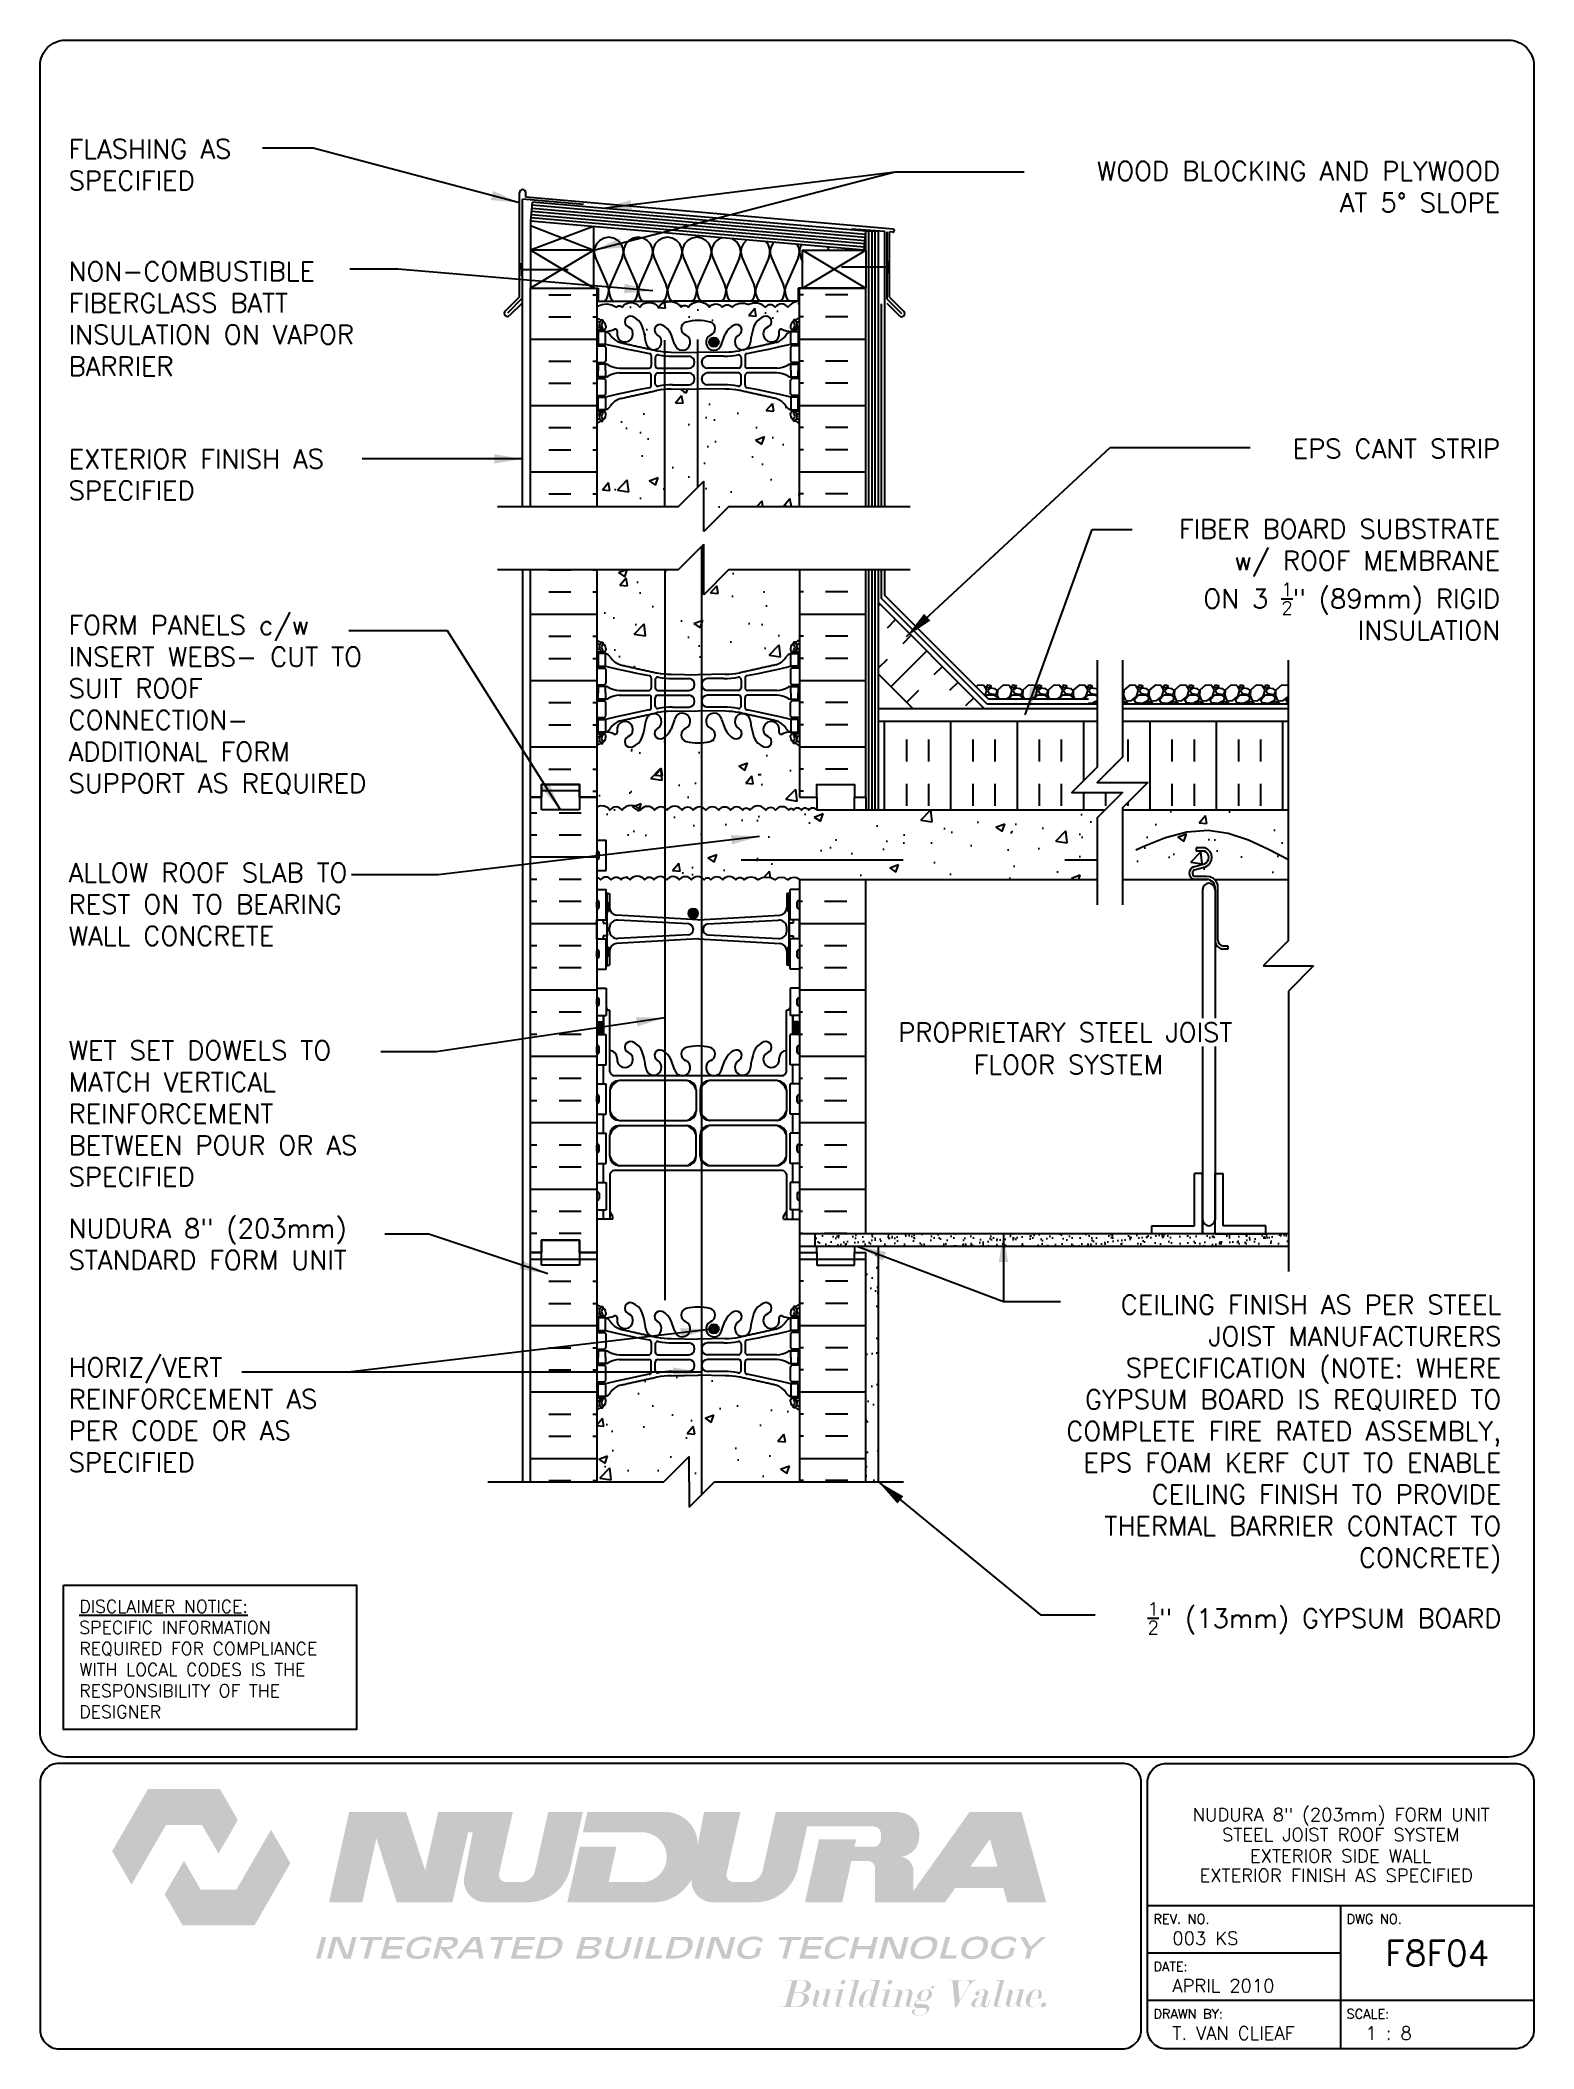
# Paper-space layout 'F8F04' of a CAD drawing. Header units: inches. Extents: x 0.42 to 7.8, y 0.49 to 10.41.
# The model-space entities are those that its viewports show. They can reach past a viewport. Long polylines and large blocks are cut down to what shows.
import ezdxf
from ezdxf.enums import TextEntityAlignment as Align

# ---------------------------------------------------------------- set-up
doc = ezdxf.new("R2010")
doc.units = ezdxf.units.IN
doc.header["$LTSCALE"] = 0.5
doc.header["$MEASUREMENT"] = 0
doc.linetypes.add('DASHED2', pattern=[0.375, 0.25, -0.125])
doc.linetypes.add('HIDDEN2', pattern=[0.1875, 0.125, -0.0625])
for name, color, linetype in [('HATCH', 12, 'Continuous'), ('line25', 2, 'Continuous'), ('LINE3', 3, 'Continuous'), ('LINE50', 5, 'Continuous'), ('LINE9', 9, 'Continuous'), ('LOGO', 7, 'Continuous'), ('TBK_LINE65', 3, 'Continuous'), ('TBK_TEXT', 4, 'Continuous'), ('TEXT', 4, 'Continuous'), ('Web_Edge', 9, 'Continuous')]:
    doc.layers.add(name, color=color, linetype=linetype)
doc.styles.add('DIM', font='romans.shx', dxfattribs={"width": 0.7})
doc.styles.add('ROMANS', font='romans.shx', dxfattribs={"height": 0.75})
doc.dimstyles.new('ext_12', dxfattribs={"dimscale": 12, "dimtxt": 0.075, "dimasz": 0.09375, "dimexe": 0.09375, "dimexo": 0.0625, "dimgap": 0.0625, "dimtad": 1, "dimdec": 1, "dimzin": 2, "dimdsep": 46, "dimlunit": 4, "dimtxsty": 'DIM', "dimcen": 0.09, "dimdle": 0.09375, "dimclrt": 4, "dimadec": 0, "dimazin": 0, "dimtfac": 1, "dimtdec": 1, "dimtmove": 2, "dimatfit": 3, "dimfxl": 1, "dimfrac": 2, "dimtolj": 1, "dimtzin": 0, "dimarcsym": 0})

psp = doc.layouts.new('F8F04')

# ---------------------------------------------------------------- texts
at = {"layer": 'TBK_TEXT', "color": 7, "style": 'ROMANS'}
for s, p in [('REV. NO.', (5.9215, 1.107)), ('DWG NO.', (6.876, 1.107)), ('DATE:', (5.9215, 0.8726)), ('DRAWN BY:', (5.9215, 0.6382)), ('SCALE:', (6.876, 0.6382))]:
    psp.add_text(s, height=0.04688, dxfattribs=at).set_placement(p)
at = {"layer": 'TEXT', "insert": (0.6134, 2.7065), "char_height": 0.0625, "width": 1.41371, "attachment_point": 1, "style": 'ROMANS'}
psp.add_mtext('{\\Fromans.shx|c1;\\LDISCLAIMER NOTICE:\\l\\PSPECIFIC INFORMATION REQUIRED FOR COMPLIANCE WITH LOCAL CODES IS THE RESPONSIBILITY OF THE DESIGNER}', dxfattribs=at)

msp = doc.modelspace()

# ---------------------------------------------------------------- texts
at = {"layer": 'TEXT', "style": 'ROMANS'}
for s, p in [('PROPRIETARY STEEL JOIST', (188.023, 170.346)), (' FLOOR SYSTEM ', (190.493, 169.072))]:
    msp.add_text(s, height=0.75, dxfattribs=at).set_placement(p, align=Align.MIDDLE_LEFT)
at = {"layer": 'TEXT', "char_height": 0.75, "style": 'ROMANS'}
for s, insert, width, attachment_point in [('FLASHING AS \\PSPECIFIED', (155.227, 205.645), 8.7776, 1), ('\\A1;WOOD BLOCKING AND PLYWOOD \\PAT 5%%D SLOPE', (211.817, 204.773), 19.25453, 3), ('NON-COMBUSTIBLE\\PFIBERGLASS BATT INSULATION ON VAPOR BARRIER', (155.227, 200.806), 12.44051, 1), ('\\A1;EPS CANT STRIP', (211.817, 193.795), 9.59335, 3), ('EXTERIOR FINISH AS SPECIFIED', (155.226, 193.391), 12.44051, 1), ('\\A1;FIBER BOARD SUBSTRATE\\Pw/ ROOF MEMBRANE \\PON 3 {\\H0.7x;\\S1/2;}" (89mm) RIGID \\PINSULATION', (211.817, 190.619), 26.1134, 3), ('FORM PANELS c/w INSERT WEBS- CUT TO SUIT ROOF CONNECTION- ADDITIONAL FORM SUPPORT AS REQUIRED', (155.226, 183.282), 13.80752, 4), ('\\A1;{\\C4;ALLOW ROOF SLAB TO REST ON TO BEARING WALL CONCRETE}', (155.226, 177.036), 12.44051, 1), ('\\A1;{\\C4;WET SET DOWELS TO MATCH VERTICAL REINFORCEMENT BETWEEN POUR OR AS SPECIFIED}', (155.226, 170.011), 12.44051, 1), ('NUDURA 8" (203mm) STANDARD FORM UNIT', (155.226, 162.969), 12.44051, 1), ('CEILING FINISH AS PER STEEL JOIST MANUFACTURERS SPECIFICATION (NOTE: WHERE GYPSUM BOARD IS REQUIRED TO COMPLETE FIRE RATED ASSEMBLY, EPS FOAM KERF CUT TO ENABLE CEILING FINISH TO PROVIDE THERMAL BARRIER CONTACT TO CONCRETE)', (211.865, 154.459), 19.5775, 6), ('HORIZ/VERT REINFORCEMENT AS PER CODE OR AS SPECIFIED', (155.226, 157.479), 12.44051, 1), ('\\A1;{\\H0.7x;\\S1/2;}" (13mm) GYPSUM BOARD', (211.865, 147.185), 19.5775, 6)]:
    msp.add_mtext(s, dxfattribs=dict(at, insert=insert, width=width, attachment_point=attachment_point))

# ---------------------------------------------------------------- blocks, each defined once
blk = doc.blocks.new('TITLEBLOCK-Tag')
at = {"style": 'ROMANS'}
for tag, height, p in [('TITLE_LINE_1', 0.065, (0.927, -0.1328)), ('TITLE_LINE_2', 0.065, (0.9294, -0.2258)), ('CENTRE-LINE-3', 0.065, (0.927, -0.3246)), ('TITLE_LINE_4', 0.065, (0.927, -0.4299)), ('TITLE_LINE_5', 0.065, (0.927, -0.526)), ('DWG', 0.125, (1.4043, -0.9102))]:
    blk.add_attdef(tag, text='', height=height, dxfattribs=at).set_placement(p, align=Align.MIDDLE_CENTER)
for tag, p in [('LATEST_REVISION', (0.0954, -0.8366)), ('REVISION_DATE', (0.0954, -1.071)), ('DRAWN_BY', (0.0954, -1.3053)), ('SCALE', (1.0499, -1.3053))]:
    blk.add_attdef(tag, text='', height=0.065, dxfattribs=at).set_placement(p, align=Align.MIDDLE_LEFT)

# ---------------------------------------------------------------- hatches: boundary and pattern name
at = {"layer": 'HATCH'}
h = msp.add_hatch(dxfattribs=at)
h.set_pattern_fill('INSUL', color=256, scale=7, style=0)
h.set_pattern_definition([(0, (-2750.0448, -214.3721), (0, 2.625), []), (0, (-2750.0448, -213.4971), (0, 2.625), [0.875, -0.875]), (0, (-2750.0448, -212.6221), (0, 2.625), [0.875, -0.875])])
h.paths.add_polyline_path([(176.117, 199.765), (173.492, 199.765), (173.492, 191.14), (176.117, 191.14)])
h = msp.add_hatch(dxfattribs=at)
h.set_pattern_fill('INSUL', color=256, scale=7, style=0)
h.set_pattern_definition([(180, (3110.2783, -214.3721), (0, 2.625), []), (180, (3110.2783, -213.4971), (0, 2.625), [0.875, -0.875]), (180, (3110.2783, -212.6221), (0, 2.625), [0.875, -0.875])])
h.paths.add_polyline_path([(186.742, 199.765), (184.117, 199.765), (184.117, 191.14), (186.742, 191.14)])
h = msp.add_hatch(dxfattribs=at)
h.set_pattern_fill('AR-CONC', color=256, scale=0.5)
h.set_pattern_definition([(50, (0, 0), (3.5863, -0.31376), [0.375, -4.125]), (355, (0, 0), (-0.693757, 3.76096), [0.3, -3.3]), (100.4514, (0.299, -0.026), (2.892544, 3.4472), [0.3187, -3.50571]), (46.1842, (0, 1), (5.33621, -0.827596), [0.5625, -6.1875]), (96.6356, (0.4447, 0.931), (4.67331, 4.87059), [0.47805, -5.25857]), (351.1842, (0, 1), (4.67331, 4.87059), [0.45, -4.95]), (21, (0.5, 0.75), (2.984535, -2.013094), [0.375, -4.125]), (326, (0.5, 0.75), (1.216577, 3.62575), [0.3, -3.3]), (71.4514, (0.7487, 0.5822), (4.20111, 1.612656), [0.3187, -3.50571]), (37.5, (0, 0), (0.060799, 1.664469), [0, -3.26, 0, -3.35, 0, -3.3125]), (7.5, (0, 0), (1.315348, 1.972059), [0, -1.91, 0, -3.185, 0, -1.2625]), (327.5, (-1.115, 0), (2.669112, -0.1127744), [0, -1.25, 0, -3.9, 0, -5.175]), (317.5, (-1.615, 0), (2.91593, 0.500525), [0, -1.625, 0, -2.59, 0, -3.675])])
h.paths.add_polyline_path([(195.889, 178.83), (196.197, 179.138), (184.804, 179.138, 0.508518), (184.491, 179.132, 0.520567), (184.197, 179.132, 0.520567), (183.886, 179.132, 0.520567), (183.696, 179.132, 0.520567), (183.178, 179.132, 0.520567), (182.786, 179.132, 0.520567), (182.16, 179.132, 0.520567), (181.879, 179.132, 0.520567), (181.401, 179.132, 0.520567), (180.929, 179.132, 0.520567), (180.423, 179.132, 0.520567), (179.926, 179.132, 0.520567), (179.482, 179.132, 0.520567), (178.891, 179.132, 0.520567), (178.396, 179.132, 0.520567), (177.833, 179.132, 0.520567), (177.109, 179.132, 0.520567), (176.631, 179.132, 0.382337), (176.117, 179.252), (176.117, 177.943), (176.482, 177.943), (176.482, 176.743), (176.117, 176.743), (176.117, 176.45, -0.238802), (176.259, 176.374, -0.520567), (176.684, 176.374, -0.520567), (177.069, 176.374, -0.520567), (177.428, 176.374, -0.520567), (177.999, 176.374, -0.520567), (178.371, 176.374, -0.520567), (178.878, 176.374, -0.520567), (179.37, 176.374, -0.520567), (179.848, 176.374, -0.520567), (180.353, 176.374, -0.520567), (180.619, 176.374, -0.520567), (181.086, 176.374, -0.520567), (181.604, 176.374, -0.520567), (181.923, 176.374, -0.360961), (182.489, 176.374, -0.306582), (183.142, 176.374, -0.380387), (183.667, 176.374, -0.391281), (184.115, 176.388), (195.889, 176.388)])
edge = h.paths.add_edge_path()
edge.add_spline(control_points=[(203.449, 177.161), (202.398, 177.724), (200.244, 178.878), (198.025, 177.839), (196.889, 177.308)], knot_values=[0, 0, 0, 0, 3.379125, 6.918479, 6.918479, 6.918479, 6.918479], degree=3, periodic=0)
edge.add_line((196.889, 177.308), (196.889, 176.388))
edge.add_line((196.889, 176.388), (199.699, 176.388))
edge.add_arc((199.798, 176.638), 0.269, 111.59793, 248.40207, ccw=False)
edge.add_line((199.699, 176.888), (200.132, 177.01))
edge.add_arc((200.035, 177.26), 0.268, 291.21998, 428.78002)
edge.add_line((200.132, 177.51), (199.809, 177.51))
edge.add_line((199.809, 177.51), (199.809, 177.635))
edge.add_line((199.809, 177.635), (200.153, 177.635))
edge.add_arc((200.035, 177.26), 0.393, -69.73217, 72.50691, ccw=False)
edge.add_line((200.171, 176.891), (199.74, 176.77))
edge.add_arc((199.798, 176.638), 0.144, 113.74564, 240.31853)
edge.add_line((199.726, 176.513), (200.194, 176.513))
edge.add_arc((200.223, 176.051), 0.463, 46.71372, 93.56537, ccw=False)
edge.add_line((200.54, 176.388), (203.449, 176.388))
edge.add_line((203.449, 176.388), (203.449, 177.161))
edge = h.paths.add_edge_path()
edge.add_line((203.449, 179.138), (196.889, 179.138))
edge.add_line((196.889, 179.138), (196.889, 177.308))
edge.add_spline(control_points=[(196.889, 177.308), (198.025, 177.839), (200.244, 178.878), (202.398, 177.724), (203.449, 177.161)], knot_values=[0, 0, 0, 0, 3.539354, 6.918479, 6.918479, 6.918479, 6.918479], degree=3, periodic=0)
edge.add_line((203.449, 177.161), (203.449, 179.138))
edge = h.paths.add_edge_path()
edge.add_line((184.117, 188.64), (181.335, 188.64))
edge.add_line((181.335, 188.64), (180.335, 187.64))
edge.add_line((180.335, 187.64), (180.335, 189.64))
edge.add_line((180.335, 189.64), (179.335, 188.64))
edge.add_line((179.335, 188.64), (176.117, 188.64))
edge.add_line((176.117, 188.64), (176.117, 185.865))
edge.add_arc((176.463, 186.225), 0.5, 226.21089, 246.42182)
edge.add_line((176.263, 185.767), (176.353, 185.767))
edge.add_line((176.353, 185.767), (176.353, 185.725))
edge.add_arc((176.213, 185.518), 0.25, 0, 55.9442, ccw=False)
edge.add_line((176.463, 185.518), (176.463, 185.451))
edge.add_arc((176.4, 185.451), 0.0625, -90, 0, ccw=False)
edge.add_line((176.4, 185.388), (176.353, 185.388))
edge.add_line((176.353, 185.388), (176.353, 185.318))
edge.add_line((176.353, 185.318), (176.458, 185.318))
edge.add_arc((176.335, 184.976), 0.364, 34.97751, 70.33874, ccw=False)
edge.add_arc((177.258, 185.587), 0.743, 212.79192, 253.81071)
edge.add_spline(control_points=[(177.051, 184.873), (178.489, 184.553)], knot_values=[0, 0, 1, 1], degree=1, periodic=0)
edge.add_arc((179.045, 187.484), 2.984, 259.25462, 270.09947)
edge.add_line((179.05, 184.5), (180.117, 184.484))
edge.add_line((180.117, 184.484), (181.183, 184.5))
edge.add_arc((181.189, 187.484), 2.984, 269.90053, 280.74538)
edge.add_spline(control_points=[(181.745, 184.553), (183.182, 184.873)], knot_values=[0, 0, 1, 1], degree=1, periodic=0)
edge.add_arc((182.975, 185.587), 0.743, 286.18929, 327.20808)
edge.add_arc((183.898, 184.976), 0.364, 109.66126, 145.02249, ccw=False)
edge.add_line((183.776, 185.318), (183.881, 185.318))
edge.add_line((183.881, 185.318), (183.881, 185.388))
edge.add_line((183.881, 185.388), (183.833, 185.388))
edge.add_arc((183.833, 185.451), 0.0625, 180, 270, ccw=False)
edge.add_line((183.771, 185.451), (183.771, 185.518))
edge.add_arc((184.021, 185.518), 0.25, 124.0558, 180, ccw=False)
edge.add_line((183.881, 185.725), (183.881, 185.767))
edge.add_line((183.881, 185.767), (183.971, 185.767))
edge.add_arc((183.771, 186.225), 0.5, 293.57818, 313.78911)
edge.add_line((184.117, 185.865), (184.117, 188.64))
h.paths.add_polyline_path([(184.117, 181.672, 0.088416), (183.971, 181.77), (183.881, 181.77), (183.881, 181.811, -0.249069), (183.771, 182.018), (183.771, 182.086, -0.414214), (183.833, 182.148), (183.881, 182.148), (183.881, 182.218), (183.776, 182.218, 0.087457), (183.439, 182.14, -0.638777), (183.314, 182.263, 2.087231), (182.88, 182.038, -1), (182.716, 181.63, -0.21345), (182.324, 182.019, -0.068226), (182.189, 182.647, 1.753171), (181.738, 182.35, -0.940793), (181.534, 181.967, -0.173075), (181.188, 182.334), (181.046, 182.72, 1.612474), (180.614, 182.361, -0.734872), (180.591, 181.85, -0.068475), (180.117, 181.788, -0.068475), (179.643, 181.85, -0.734872), (179.62, 182.361, 1.612474), (179.188, 182.72), (179.045, 182.334, -0.173075), (178.699, 181.967, -0.940793), (178.496, 182.35, 1.753171), (178.045, 182.647, -0.068226), (177.909, 182.019, -0.21345), (177.517, 181.63, -1), (177.354, 182.038, 2.087231), (176.92, 182.263, -0.638777), (176.795, 182.14, 0.087457), (176.458, 182.218), (176.353, 182.218), (176.353, 182.148), (176.4, 182.148, -0.414214), (176.463, 182.086), (176.463, 182.018, -0.249069), (176.353, 181.811), (176.353, 181.77), (176.263, 181.77, 0.088416), (176.117, 181.672), (176.117, 179.638), (176.117, 179.252, -0.382337), (176.631, 179.132, -0.520567), (177.109, 179.132, -0.520567), (177.833, 179.132, -0.520567), (178.396, 179.132, -0.520567), (178.891, 179.132, -0.520567), (179.482, 179.132, -0.520567), (179.926, 179.132, -0.520567), (180.423, 179.132, -0.520567), (180.929, 179.132, -0.520567), (181.401, 179.132, -0.520567), (181.879, 179.132, -0.520567), (182.16, 179.132, -0.520567), (182.786, 179.132, -0.520567), (183.178, 179.132, -0.520567), (183.696, 179.132, -0.520567), (183.886, 179.132, -0.520567), (184.197, 179.132, -0.520567), (184.491, 179.132, -0.508518), (184.804, 179.138), (184.804, 179.638), (184.117, 179.638)])
edge = h.paths.add_edge_path()
edge.add_line((183.971, 194.508), (183.881, 194.508))
edge.add_line((183.881, 194.508), (183.881, 194.55))
edge.add_arc((184.021, 194.757), 0.25, 180, 235.9442, ccw=False)
edge.add_line((183.771, 194.757), (183.771, 194.824))
edge.add_arc((183.833, 194.824), 0.0625, 90, 180, ccw=False)
edge.add_line((183.833, 194.887), (183.881, 194.887))
edge.add_line((183.881, 194.887), (183.881, 194.957))
edge.add_line((183.881, 194.957), (183.776, 194.957))
edge.add_arc((183.898, 195.299), 0.364, 214.97751, 250.33874, ccw=False)
edge.add_arc((182.975, 194.688), 0.743, 32.79192, 73.81071)
edge.add_spline(control_points=[(183.182, 195.402), (181.745, 195.723)], knot_values=[0, 0, 1, 1], degree=1, periodic=0)
edge.add_arc((181.189, 192.791), 2.984, 79.25462, 90.09947)
edge.add_line((181.183, 195.775), (180.117, 195.791))
edge.add_line((180.117, 195.791), (179.05, 195.775))
edge.add_arc((179.045, 192.791), 2.984, 89.90053, 100.74538)
edge.add_spline(control_points=[(178.489, 195.723), (177.051, 195.402)], knot_values=[0, 0, 1, 1], degree=1, periodic=0)
edge.add_arc((177.258, 194.688), 0.743, 106.18929, 147.20808)
edge.add_arc((176.335, 195.299), 0.364, 289.66126, 325.02249, ccw=False)
edge.add_line((176.458, 194.957), (176.353, 194.957))
edge.add_line((176.353, 194.957), (176.353, 194.887))
edge.add_line((176.353, 194.887), (176.4, 194.887))
edge.add_arc((176.4, 194.824), 0.0625, 0, 90, ccw=False)
edge.add_line((176.463, 194.824), (176.463, 194.757))
edge.add_arc((176.213, 194.757), 0.25, 304.0558, 360, ccw=False)
edge.add_line((176.353, 194.55), (176.353, 194.508))
edge.add_line((176.353, 194.508), (176.263, 194.508))
edge.add_arc((176.463, 194.05), 0.5, 113.57818, 133.78911)
edge.add_line((176.117, 194.411), (176.117, 191.14))
edge.add_line((176.117, 191.14), (179.335, 191.14))
edge.add_line((179.335, 191.14), (180.335, 192.14))
edge.add_line((180.335, 192.14), (180.335, 190.14))
edge.add_line((180.335, 190.14), (181.335, 191.14))
edge.add_line((181.335, 191.14), (184.117, 191.14))
edge.add_line((184.117, 191.14), (184.117, 194.411))
edge.add_arc((183.771, 194.05), 0.5, 46.21089, 66.42182)
h.paths.add_polyline_path([(184.117, 199.231, 0.259173), (183.665, 199.011, 0.520567), (183.166, 199.011, 0.520567), (182.779, 199.011, 0.336749), (182.117, 199.117, 0.336749), (181.455, 199.011, 0.520567), (181.068, 199.011, 0.520567), (180.568, 199.011, 0.520567), (179.722, 199.011, 0.520567), (179.439, 199.011, 0.520567), (178.545, 199.011, 0.520567), (177.805, 199.011, 0.520567), (177.112, 199.011, 0.520567), (176.892, 199.011, 0.321585), (176.117, 199.037), (176.117, 198.603, 0.088416), (176.263, 198.506), (176.353, 198.506), (176.353, 198.464, -0.249069), (176.463, 198.257), (176.463, 198.189, -0.414214), (176.4, 198.127), (176.353, 198.127), (176.353, 198.057), (176.458, 198.057, 0.087457), (176.795, 198.136, -0.638777), (176.92, 198.012, 2.087231), (177.354, 198.237, -1), (177.517, 198.645, -0.21345), (177.909, 198.256, -0.068226), (178.045, 197.628, 1.753171), (178.496, 197.925, -0.940793), (178.699, 198.308, -0.173075), (179.045, 197.942), (179.188, 197.555, 1.612474), (179.62, 197.914, -0.734872), (179.643, 198.425, -0.068475), (180.117, 198.487, -0.068475), (180.591, 198.425, -0.734872), (180.614, 197.914, 1.612474), (181.046, 197.555), (181.188, 197.942, -0.173075), (181.534, 198.308, -0.940793), (181.738, 197.925, 1.753171), (182.189, 197.628, -0.068226), (182.324, 198.256, -0.21345), (182.716, 198.645, -1), (182.88, 198.237, 2.087231), (183.314, 198.012, -0.638777), (183.439, 198.136, 0.087457), (183.776, 198.057), (183.881, 198.057), (183.881, 198.127), (183.833, 198.127, -0.414214), (183.771, 198.189), (183.771, 198.257, -0.249069), (183.881, 198.464), (183.881, 198.506), (183.971, 198.506, 0.088416), (184.117, 198.603)])
h = msp.add_hatch(dxfattribs=at)
h.set_pattern_fill('INSUL', color=256, scale=7, style=0)
h.set_pattern_definition([(0, (-2750.0448, -217.3717), (0, 2.625), []), (0, (-2750.0448, -216.4967), (0, 2.625), [0.875, -0.875]), (0, (-2750.0448, -215.6217), (0, 2.625), [0.875, -0.875])])
h.paths.add_polyline_path([(176.117, 188.638), (173.492, 188.638), (173.492, 179.638), (173.929, 179.638), (173.929, 180.138), (175.429, 180.138), (175.429, 179.638), (176.117, 179.638)])
h = msp.add_hatch(dxfattribs=at)
h.set_pattern_fill('INSUL', color=256, scale=7, style=0)
h.set_pattern_definition([(180, (3110.2783, -217.3717), (0, 2.625), []), (180, (3110.2783, -216.4967), (0, 2.625), [0.875, -0.875]), (180, (3110.2783, -215.6217), (0, 2.625), [0.875, -0.875])])
h.paths.add_polyline_path([(186.742, 188.638), (184.117, 188.638), (184.117, 179.638), (184.804, 179.638), (184.804, 180.138), (186.304, 180.138), (186.304, 179.638), (186.742, 179.638)])
h = msp.add_hatch(dxfattribs=at)
h.set_pattern_fill('INSUL', color=256, scale=7, angle=45, style=0)
h.set_pattern_definition([(45, (79.9386, 24.2367), (-1.856155, 1.856155), []), (45, (79.32, 24.8554), (-1.856155, 1.856155), [0.875, -0.875]), (45, (78.7012, 25.474), (-1.856155, 1.856155), [0.875, -0.875])])
h.paths.add_polyline_path([(188.49, 183.263), (191.318, 183.263), (187.242, 187.34), (187.242, 184.511)])
h = msp.add_hatch(dxfattribs=at)
h.set_pattern_fill('INSUL', color=256, scale=7, angle=90, style=0)
h.set_pattern_definition([(90, (208.4857, 181.0457), (-2.625, 2e-16), []), (90, (207.6107, 181.0457), (-2.625, 2e-16), [0.875, -0.875]), (90, (206.7357, 181.0457), (-2.625, 2e-16), [0.875, -0.875])])
h.paths.add_polyline_path([(196.889, 179.225), (196.889, 179.138), (203.449, 179.138), (203.449, 182.638), (196.889, 182.638), (196.889, 181.225), (195.889, 180.225), (197.889, 180.225)])
h.paths.add_polyline_path([(196.197, 179.138), (196.889, 179.83), (194.889, 179.83), (195.889, 180.83), (195.889, 182.638), (187.242, 182.638), (187.242, 179.138)])
h = msp.add_hatch(dxfattribs=at)
h.set_pattern_fill('INSUL', color=256, scale=7, style=0)
h.set_pattern_definition([(0, (185.1158, 172.0275), (0, 2.625), []), (0, (185.1158, 172.9025), (0, 2.625), [0.875, -0.875]), (0, (185.1158, 173.7775), (0, 2.625), [0.875, -0.875])])
h.paths.add_polyline_path([(186.742, 176.388), (184.117, 176.388), (184.117, 162.388), (186.742, 162.388)])
h.paths.add_polyline_path([(173.492, 161.638), (173.929, 161.638), (173.929, 162.138), (175.429, 162.138), (175.429, 161.638), (176.117, 161.638), (176.117, 179.638), (175.429, 179.638), (175.429, 180.138), (173.929, 180.138), (173.929, 179.638), (173.492, 179.638)])
h = msp.add_hatch(dxfattribs=at)
h.set_pattern_fill('INSUL', color=256, scale=7, style=0)
h.set_pattern_definition([(0, (-2750.0448, -253.3717), (0, 2.625), []), (0, (-2750.0448, -252.4967), (0, 2.625), [0.875, -0.875]), (0, (-2750.0448, -251.6217), (0, 2.625), [0.875, -0.875])])
h.paths.add_polyline_path([(173.492, 152.579), (176.117, 152.579), (176.117, 161.638), (175.429, 161.638), (175.429, 162.138), (173.929, 162.138), (173.929, 161.638), (173.492, 161.638)])
h = msp.add_hatch(dxfattribs=at)
h.set_pattern_fill('INSUL', color=256, scale=7, style=0)
h.set_pattern_definition([(180, (3110.2783, -253.3717), (0, 2.625), []), (180, (3110.2783, -252.4967), (0, 2.625), [0.875, -0.875]), (180, (3110.2783, -251.6217), (0, 2.625), [0.875, -0.875])])
h.paths.add_polyline_path([(184.117, 152.579), (186.742, 152.579), (186.742, 161.638), (186.304, 161.638), (186.304, 162.138), (184.804, 162.138), (184.804, 161.638), (184.117, 161.638)])
h = msp.add_hatch(dxfattribs=at)
h.set_pattern_fill('AR-SAND', color=256, scale=0.25, style=0)
h.set_pattern_definition([(37.5, (122.4198, 68.8309), (-0.0157483, 0.481706), [0, -0.38, 0, -0.425, 0, -0.40625]), (7.5, (122.4198, 68.8309), (0.4424442, 0.7055365), [0, -0.205, 0, -0.3425, 0, -0.13125]), (327.5, (122.1123, 68.8309), (0.7785355, 0.0014148), [0, -0.125, 0, -0.45, 0, -0.5875]), (317.5, (122.1123, 68.8309), (0.7515317, 0.219419), [0, -0.0625, 0, -0.295, 0, -0.3375])])
h.paths.add_polyline_path([(203.449, 161.888), (203.449, 162.388), (184.742, 162.388), (184.742, 161.888)])
h = msp.add_hatch(dxfattribs=at)
h.set_pattern_fill('AR-SAND', color=256, scale=0.5, style=0)
h.set_pattern_definition([(37.5, (67.63234, -18.5853), (-0.0314967, 0.963412), [0, -0.76, 0, -0.85, 0, -0.8125]), (7.5, (67.6323, -18.5853), (0.884888, 1.411073), [0, -0.41, 0, -0.685, 0, -0.2625]), (327.5, (67.01734, -18.5853), (1.557071, 0.0028295), [0, -0.25, 0, -0.9, 0, -1.175]), (317.5, (67.0173, -18.5853), (1.503063, 0.438838), [0, -0.125, 0, -0.59, 0, -0.675])])
h.paths.add_polyline_path([(186.742, 159.103), (187.242, 158.154), (187.242, 161.888), (186.742, 161.888)])
h.paths.add_polyline_path([(186.742, 152.579), (187.242, 152.579), (187.242, 158.154), (186.742, 159.103)])
h = msp.add_hatch(dxfattribs=at)
h.set_pattern_fill('AR-CONC', color=256, scale=0.5)
edge = h.paths.add_edge_path()
edge.add_arc((183.771, 155.05), 0.5, 46.21089, 66.42182)
edge.add_line((183.971, 155.508), (183.881, 155.508))
edge.add_line((183.881, 155.508), (183.881, 155.55))
edge.add_arc((184.021, 155.757), 0.25, 180, 235.9442, ccw=False)
edge.add_line((183.771, 155.757), (183.771, 155.825))
edge.add_arc((183.833, 155.825), 0.0625, 90, 180, ccw=False)
edge.add_line((183.833, 155.887), (183.881, 155.887))
edge.add_line((183.881, 155.887), (183.881, 155.957))
edge.add_line((183.881, 155.957), (183.776, 155.957))
edge.add_arc((183.898, 156.3), 0.364, 214.97751, 250.33874, ccw=False)
edge.add_arc((182.975, 155.689), 0.743, 32.79192, 73.81071)
edge.add_spline(control_points=[(183.182, 156.403), (181.745, 156.723)], knot_values=[0, 0, 1, 1], degree=1, periodic=0)
edge.add_arc((181.189, 153.791), 2.984, 79.25462, 90.09947)
edge.add_line((181.183, 156.775), (180.117, 156.791))
edge.add_line((180.117, 156.791), (179.05, 156.775))
edge.add_arc((179.045, 153.791), 2.984, 89.90053, 100.74538)
edge.add_spline(control_points=[(178.489, 156.723), (177.051, 156.403)], knot_values=[0, 0, 1, 1], degree=1, periodic=0)
edge.add_arc((177.258, 155.689), 0.743, 106.18929, 147.20808)
edge.add_arc((176.335, 156.3), 0.364, 289.66126, 325.02249, ccw=False)
edge.add_line((176.458, 155.957), (176.353, 155.957))
edge.add_line((176.353, 155.957), (176.353, 155.887))
edge.add_line((176.353, 155.887), (176.4, 155.887))
edge.add_arc((176.4, 155.825), 0.0625, 0, 90, ccw=False)
edge.add_line((176.463, 155.825), (176.463, 155.757))
edge.add_arc((176.213, 155.757), 0.25, 304.0558, 360, ccw=False)
edge.add_line((176.353, 155.55), (176.353, 155.508))
edge.add_line((176.353, 155.508), (176.263, 155.508))
edge.add_arc((176.463, 155.05), 0.5, 113.57818, 133.78911)
edge.add_line((176.117, 155.411), (176.117, 152.579))
edge.add_line((176.117, 152.579), (178.766, 152.579))
edge.add_line((178.766, 152.579), (179.766, 153.579))
edge.add_line((179.766, 153.579), (179.766, 152.579))
edge.add_line((179.766, 152.579), (179.766, 151.579))
edge.add_line((179.766, 151.579), (180.766, 152.579))
edge.add_line((180.766, 152.579), (184.117, 152.579))
edge.add_line((184.117, 152.579), (184.117, 155.411))
at = {"layer": 'LINE3'}
h = msp.add_hatch(color=256, dxfattribs=at)
h.paths.add_polyline_path([(180.925, 197.662, 0.831395), (180.556, 197.662)])
h.paths.add_polyline_path([(180.928, 197.627, 0.045935), (180.925, 197.662), (180.556, 197.662, 0.045935), (180.553, 197.627, 1)])
h = msp.add_hatch(color=256, dxfattribs=at)
h.paths.add_polyline_path([(180.106, 175.016, -0.831395), (179.738, 175.016)])
h.paths.add_polyline_path([(180.109, 175.051, -0.045935), (180.106, 175.016), (179.738, 175.016, -0.045935), (179.734, 175.051, -1)])
h = msp.add_hatch(color=256, dxfattribs=at)
h.paths.add_polyline_path([(180.925, 158.662, 0.831395), (180.556, 158.662)])
h.paths.add_polyline_path([(180.928, 158.628, 0.045935), (180.925, 158.662), (180.556, 158.662, 0.045935), (180.553, 158.628, 1)])

# ---------------------------------------------------------------- linework, layer by layer
at = {"layer": 'HATCH'}
for p, q in [((173.054, 199.428), (173.054, 203.54)), ((173.179, 199.376), (173.179, 203.281)), ((175.583, 203.07), (173.179, 203.281)), ((173.304, 203.364), (173.304, 203.54)), ((187.823, 202.094), (173.304, 203.364)), ((186.687, 201.39), (173.518, 202.542)), ((186.698, 201.514), (173.529, 202.667)), ((186.709, 201.639), (173.54, 202.791)), ((186.72, 201.763), (173.551, 202.916)), ((186.73, 201.888), (173.561, 203.04)), ((173.492, 202.244), (175.992, 201.265)), ((175.981, 202.201), (173.492, 201.265)), ((187.492, 201.999), (186.185, 202.091)), ((186.867, 191.14), (186.867, 202.017)), ((186.992, 191.14), (186.992, 202.017)), ((187.117, 191.14), (187.117, 202.017)), ((187.492, 191.14), (187.492, 201.999)), ((187.585, 199.332), (187.585, 201.992)), ((187.816, 201.98), (187.679, 201.988)), ((187.679, 199.415), (187.679, 201.988)), ((175.992, 199.765), (173.492, 201.265)), ((175.992, 201.265), (173.492, 199.765)), ((176.055, 200.962), (176.534, 199.889)), ((177.114, 200.962), (176.635, 199.888)), ((177.214, 200.962), (177.693, 199.889)), ((178.273, 200.962), (177.794, 199.888)), ((178.373, 200.962), (178.853, 199.889)), ((179.432, 200.962), (178.954, 199.888)), ((179.533, 200.962), (180.012, 199.889)), ((180.592, 200.962), (180.113, 199.888)), ((180.692, 200.962), (181.172, 199.889)), ((181.751, 200.962), (181.272, 199.888)), ((181.851, 200.962), (182.331, 199.889)), ((182.91, 200.962), (182.431, 199.888)), ((183.011, 200.962), (183.49, 199.889)), ((184.07, 200.962), (183.591, 199.888)), ((184.17, 200.962), (184.242, 200.802)), ((184.242, 199.765), (186.742, 201.265)), ((184.242, 201.265), (186.742, 199.765)), ((173.054, 199.428), (172.486, 198.859)), ((173.179, 199.376), (172.574, 198.771)), ((187.585, 199.332), (188.16, 198.758)), ((187.679, 199.415), (188.248, 198.846)), ((173.129, 199.149), (172.662, 198.682)), ((187.573, 199.168), (188.071, 198.669)), ((186.867, 179.138), (186.867, 188.638)), ((186.992, 179.138), (186.992, 188.638)), ((187.117, 179.138), (187.117, 188.638)), ((187.492, 187.62), (187.492, 188.638)), ((191.599, 183.513), (187.492, 187.62)), ((191.179, 184.077), (191.104, 184.008)), ((191.419, 184.056), (191.179, 184.076)), ((191.53, 183.877), (191.42, 184.057)), ((191.458, 183.654), (191.529, 183.876)), ((191.485, 183.627), (191.539, 183.687)), ((191.588, 184.076), (191.518, 184.046)), ((191.518, 184.047), (191.558, 183.947)), ((191.539, 183.687), (191.799, 183.687)), ((191.558, 183.947), (191.708, 184.037)), ((191.558, 183.857), (191.638, 183.737)), ((191.659, 183.957), (191.559, 183.857)), ((191.709, 184.037), (191.589, 184.077)), ((195.547, 183.513), (191.599, 183.513)), ((191.639, 183.736), (191.889, 183.706)), ((191.86, 183.927), (191.66, 183.957)), ((191.798, 183.689), (191.928, 183.599)), ((191.94, 183.855), (191.86, 183.925)), ((191.889, 183.707), (191.939, 183.797)), ((191.929, 183.597), (191.905, 183.513)), ((191.937, 183.658), (191.999, 183.513)), ((191.948, 183.867), (191.938, 183.657)), ((191.939, 183.797), (191.939, 183.857)), ((192.179, 184.077), (191.949, 183.867)), ((192.419, 184.056), (192.179, 184.076)), ((192.3, 183.513), (192.449, 183.628)), ((192.382, 183.513), (192.539, 183.687)), ((192.53, 183.877), (192.42, 184.057)), ((192.449, 183.626), (192.529, 183.876)), ((192.588, 184.076), (192.518, 184.046)), ((192.518, 184.047), (192.558, 183.947)), ((192.539, 183.687), (192.799, 183.687)), ((192.558, 183.947), (192.708, 184.037)), ((192.558, 183.857), (192.638, 183.737)), ((192.659, 183.957), (192.559, 183.857)), ((192.709, 184.037), (192.589, 184.077)), ((192.639, 183.736), (192.889, 183.706)), ((192.86, 183.927), (192.66, 183.957)), ((192.798, 183.689), (192.928, 183.599)), ((192.94, 183.855), (192.86, 183.925)), ((192.889, 183.707), (192.939, 183.797)), ((192.929, 183.597), (192.905, 183.513)), ((192.937, 183.658), (192.999, 183.513)), ((192.948, 183.867), (192.938, 183.657)), ((192.939, 183.797), (192.939, 183.857)), ((193.179, 184.077), (192.949, 183.867)), ((193.419, 184.056), (193.179, 184.076)), ((193.3, 183.513), (193.449, 183.628)), ((193.382, 183.513), (193.539, 183.687)), ((193.53, 183.877), (193.42, 184.057)), ((193.449, 183.626), (193.529, 183.876)), ((193.588, 184.076), (193.518, 184.046)), ((193.518, 184.047), (193.558, 183.947)), ((193.539, 183.687), (193.799, 183.687)), ((193.558, 183.947), (193.708, 184.037)), ((193.558, 183.857), (193.638, 183.737)), ((193.659, 183.957), (193.559, 183.857)), ((193.709, 184.037), (193.589, 184.077)), ((193.639, 183.736), (193.889, 183.706)), ((193.86, 183.927), (193.66, 183.957)), ((193.798, 183.689), (193.928, 183.599)), ((193.94, 183.855), (193.86, 183.925)), ((193.889, 183.707), (193.939, 183.797)), ((193.929, 183.597), (193.905, 183.513)), ((193.937, 183.658), (193.999, 183.513)), ((193.948, 183.867), (193.938, 183.657)), ((193.939, 183.797), (193.939, 183.857)), ((194.179, 184.077), (193.949, 183.867)), ((194.419, 184.056), (194.179, 184.076)), ((194.3, 183.513), (194.449, 183.628)), ((194.382, 183.513), (194.539, 183.687)), ((194.53, 183.877), (194.42, 184.057)), ((194.449, 183.626), (194.529, 183.876)), ((194.588, 184.076), (194.518, 184.046)), ((194.518, 184.047), (194.558, 183.947)), ((194.539, 183.687), (194.799, 183.687)), ((194.558, 183.947), (194.708, 184.037)), ((194.558, 183.857), (194.638, 183.737)), ((194.659, 183.957), (194.559, 183.857)), ((194.709, 184.037), (194.589, 184.077)), ((194.639, 183.736), (194.889, 183.706)), ((194.86, 183.927), (194.66, 183.957)), ((194.798, 183.689), (194.928, 183.599)), ((194.94, 183.855), (194.86, 183.925)), ((194.889, 183.707), (194.939, 183.797)), ((194.929, 183.597), (194.905, 183.513)), ((194.937, 183.658), (194.999, 183.513)), ((194.948, 183.867), (194.938, 183.657)), ((194.939, 183.797), (194.939, 183.857)), ((195.179, 184.077), (194.949, 183.867)), ((195.419, 184.056), (195.179, 184.076)), ((195.3, 183.513), (195.449, 183.627)), ((195.382, 183.513), (195.539, 183.687)), ((195.53, 183.877), (195.42, 184.057)), ((195.449, 183.626), (195.529, 183.876)), ((195.588, 184.076), (195.518, 184.046)), ((195.518, 184.047), (195.558, 183.947)), ((195.539, 183.687), (195.799, 183.687)), ((195.558, 183.947), (195.708, 184.037)), ((195.558, 183.857), (195.638, 183.737)), ((195.659, 183.957), (195.559, 183.857)), ((195.709, 184.037), (195.589, 184.077)), ((195.639, 183.736), (195.889, 183.706)), ((195.86, 183.927), (195.66, 183.957)), ((195.889, 183.456), (195.679, 183.346)), ((195.798, 183.689), (195.889, 183.626)), ((195.889, 183.9), (195.86, 183.925)), ((195.889, 183.707), (195.889, 183.708)), ((195.889, 183.459), (195.889, 183.457)), ((196.94, 183.855), (196.889, 183.9)), ((196.889, 183.708), (196.939, 183.797)), ((196.889, 183.626), (196.928, 183.599)), ((196.929, 183.597), (196.889, 183.459)), ((196.889, 183.411), (196.939, 183.427)), ((196.937, 183.658), (197.017, 183.468)), ((196.948, 183.867), (196.938, 183.657)), ((196.938, 183.427), (197.098, 183.367)), ((196.939, 183.797), (196.939, 183.857)), ((197.179, 184.077), (196.949, 183.867)), ((197.018, 183.466), (197.228, 183.456)), ((197.419, 184.056), (197.179, 184.076)), ((197.229, 183.457), (197.449, 183.627)), ((197.359, 183.487), (197.539, 183.687)), ((197.43, 183.366), (197.36, 183.486)), ((197.53, 183.877), (197.42, 184.057)), ((197.449, 183.626), (197.529, 183.876)), ((197.588, 184.076), (197.518, 184.046)), ((197.518, 184.047), (197.558, 183.947)), ((197.539, 183.687), (197.799, 183.687)), ((197.558, 183.947), (197.708, 184.037)), ((197.558, 183.857), (197.638, 183.737)), ((197.659, 183.957), (197.559, 183.857)), ((197.709, 184.037), (197.589, 184.077)), ((197.639, 183.736), (197.889, 183.706)), ((197.86, 183.927), (197.66, 183.957)), ((197.889, 183.456), (197.679, 183.346)), ((197.779, 183.377), (197.939, 183.427)), ((197.798, 183.689), (197.928, 183.599)), ((197.94, 183.855), (197.86, 183.925)), ((197.889, 183.707), (197.939, 183.797)), ((197.929, 183.597), (197.889, 183.457)), ((197.937, 183.658), (198.017, 183.468)), ((197.948, 183.867), (197.938, 183.657)), ((197.938, 183.427), (198.098, 183.367)), ((197.939, 183.797), (197.939, 183.857)), ((198.179, 184.077), (197.949, 183.867)), ((198.018, 183.466), (198.228, 183.456)), ((198.419, 184.056), (198.179, 184.076)), ((198.229, 183.457), (198.449, 183.627)), ((198.359, 183.487), (198.539, 183.687)), ((198.43, 183.366), (198.36, 183.486)), ((198.53, 183.877), (198.42, 184.057)), ((198.449, 183.626), (198.529, 183.876)), ((198.588, 184.076), (198.518, 184.046)), ((198.518, 184.047), (198.558, 183.947)), ((198.539, 183.687), (198.799, 183.687)), ((198.558, 183.947), (198.708, 184.037)), ((198.558, 183.857), (198.638, 183.737)), ((198.659, 183.957), (198.559, 183.857)), ((198.709, 184.037), (198.589, 184.077)), ((198.639, 183.736), (198.889, 183.706)), ((198.86, 183.927), (198.66, 183.957)), ((198.889, 183.456), (198.679, 183.346)), ((198.779, 183.377), (198.939, 183.427)), ((198.798, 183.689), (198.928, 183.599)), ((198.94, 183.855), (198.86, 183.925)), ((198.889, 183.707), (198.939, 183.797)), ((198.929, 183.597), (198.889, 183.457)), ((198.937, 183.658), (199.017, 183.468)), ((198.948, 183.867), (198.938, 183.657)), ((198.938, 183.427), (199.098, 183.367)), ((198.939, 183.797), (198.939, 183.857)), ((199.179, 184.077), (198.949, 183.867)), ((199.018, 183.466), (199.228, 183.456)), ((199.419, 184.056), (199.179, 184.076)), ((199.229, 183.457), (199.449, 183.627)), ((199.359, 183.487), (199.539, 183.687)), ((199.43, 183.366), (199.36, 183.486)), ((199.53, 183.877), (199.42, 184.057)), ((199.449, 183.626), (199.529, 183.876)), ((199.588, 184.076), (199.518, 184.046)), ((199.518, 184.047), (199.558, 183.947)), ((199.539, 183.687), (199.799, 183.687)), ((199.558, 183.947), (199.708, 184.037)), ((199.558, 183.857), (199.638, 183.737)), ((199.659, 183.957), (199.559, 183.857)), ((199.709, 184.037), (199.589, 184.077)), ((199.639, 183.736), (199.889, 183.706)), ((199.86, 183.927), (199.66, 183.957)), ((199.889, 183.456), (199.679, 183.346)), ((199.779, 183.377), (199.939, 183.427)), ((199.798, 183.689), (199.928, 183.599)), ((199.94, 183.855), (199.86, 183.925)), ((199.889, 183.707), (199.939, 183.797)), ((199.929, 183.597), (199.889, 183.457)), ((199.937, 183.659), (200.017, 183.469)), ((199.948, 183.867), (199.938, 183.657)), ((199.938, 183.427), (200.098, 183.367)), ((199.939, 183.797), (199.939, 183.857)), ((200.179, 184.077), (199.949, 183.867)), ((200.018, 183.466), (200.228, 183.456)), ((200.419, 184.056), (200.179, 184.076)), ((200.229, 183.457), (200.449, 183.627)), ((200.359, 183.487), (200.539, 183.687)), ((200.43, 183.366), (200.36, 183.486)), ((200.53, 183.877), (200.42, 184.057)), ((200.449, 183.626), (200.529, 183.876)), ((200.588, 184.076), (200.518, 184.046)), ((200.518, 184.047), (200.558, 183.947)), ((200.539, 183.687), (200.799, 183.687)), ((200.558, 183.947), (200.708, 184.037)), ((200.558, 183.857), (200.638, 183.737)), ((200.659, 183.957), (200.559, 183.857)), ((200.709, 184.037), (200.589, 184.077)), ((200.639, 183.736), (200.889, 183.706)), ((200.86, 183.927), (200.66, 183.957)), ((200.889, 183.456), (200.679, 183.346)), ((200.779, 183.377), (200.939, 183.427)), ((200.798, 183.689), (200.928, 183.599)), ((200.94, 183.855), (200.86, 183.925)), ((200.889, 183.707), (200.939, 183.797)), ((200.929, 183.597), (200.889, 183.457)), ((200.937, 183.659), (201.017, 183.469)), ((200.948, 183.867), (200.938, 183.657)), ((200.938, 183.427), (201.098, 183.367)), ((200.939, 183.797), (200.939, 183.857)), ((201.179, 184.077), (200.949, 183.867)), ((201.018, 183.466), (201.228, 183.456)), ((201.419, 184.056), (201.179, 184.076)), ((201.229, 183.457), (201.449, 183.627)), ((201.359, 183.487), (201.539, 183.687)), ((201.43, 183.366), (201.36, 183.486)), ((201.53, 183.877), (201.42, 184.057)), ((201.449, 183.626), (201.529, 183.876)), ((201.588, 184.076), (201.518, 184.046)), ((201.518, 184.047), (201.558, 183.947)), ((201.539, 183.687), (201.799, 183.687)), ((201.558, 183.947), (201.708, 184.037)), ((201.558, 183.857), (201.638, 183.737)), ((201.659, 183.957), (201.559, 183.857)), ((201.709, 184.037), (201.589, 184.077)), ((201.639, 183.736), (201.889, 183.706)), ((201.86, 183.927), (201.66, 183.957)), ((201.889, 183.456), (201.679, 183.346)), ((201.779, 183.377), (201.939, 183.427)), ((201.798, 183.689), (201.928, 183.599)), ((201.94, 183.855), (201.86, 183.925)), ((201.889, 183.707), (201.939, 183.797)), ((201.929, 183.597), (201.889, 183.457)), ((201.937, 183.659), (202.017, 183.469)), ((201.948, 183.867), (201.938, 183.657)), ((201.938, 183.427), (202.098, 183.367)), ((201.939, 183.797), (201.939, 183.857)), ((202.179, 184.077), (201.949, 183.867)), ((202.018, 183.466), (202.228, 183.456)), ((202.419, 184.056), (202.179, 184.076)), ((202.229, 183.457), (202.449, 183.627)), ((202.359, 183.487), (202.539, 183.687)), ((202.43, 183.366), (202.36, 183.486)), ((202.53, 183.877), (202.42, 184.057)), ((202.449, 183.626), (202.529, 183.876)), ((202.588, 184.076), (202.518, 184.046)), ((202.518, 184.047), (202.558, 183.947)), ((202.539, 183.687), (202.799, 183.687)), ((202.558, 183.947), (202.708, 184.037)), ((202.558, 183.857), (202.638, 183.737)), ((202.659, 183.957), (202.559, 183.857)), ((202.709, 184.037), (202.589, 184.077)), ((202.639, 183.736), (202.889, 183.706)), ((202.86, 183.927), (202.66, 183.957)), ((202.889, 183.456), (202.679, 183.346)), ((202.779, 183.377), (202.939, 183.427)), ((202.798, 183.689), (202.928, 183.599)), ((202.94, 183.855), (202.86, 183.925)), ((202.889, 183.707), (202.939, 183.797)), ((202.929, 183.597), (202.889, 183.457)), ((202.937, 183.659), (203.017, 183.469)), ((202.948, 183.867), (202.938, 183.657)), ((202.938, 183.427), (203.098, 183.367)), ((202.939, 183.797), (202.939, 183.857)), ((203.179, 184.077), (202.949, 183.867)), ((203.018, 183.466), (203.228, 183.456)), ((203.419, 184.056), (203.179, 184.076)), ((203.229, 183.457), (203.449, 183.627)), ((203.359, 183.487), (203.449, 183.588)), ((203.43, 183.366), (203.36, 183.486)), ((203.449, 184.01), (203.42, 184.057)), ((203.449, 183.626), (203.449, 183.629)), ((195.547, 183.388), (195.547, 183.388)), ((195.678, 183.348), (195.547, 183.359)), ((195.756, 183.325), (195.778, 183.377)), ((195.779, 183.377), (195.889, 183.411)), ((197.099, 183.366), (197.118, 183.325)), ((197.449, 183.336), (197.348, 183.325)), ((197.678, 183.348), (197.428, 183.368)), ((197.497, 183.325), (197.448, 183.337)), ((197.756, 183.325), (197.778, 183.377)), ((198.099, 183.366), (198.118, 183.325)), ((198.449, 183.336), (198.348, 183.325)), ((198.678, 183.348), (198.428, 183.368)), ((198.497, 183.325), (198.448, 183.337)), ((198.756, 183.325), (198.778, 183.377)), ((199.099, 183.366), (199.118, 183.325)), ((199.449, 183.336), (199.348, 183.325)), ((199.678, 183.348), (199.428, 183.368)), ((199.497, 183.325), (199.448, 183.337)), ((199.756, 183.325), (199.778, 183.377)), ((200.099, 183.366), (200.118, 183.325)), ((200.449, 183.336), (200.348, 183.325)), ((200.678, 183.348), (200.428, 183.368)), ((200.497, 183.325), (200.448, 183.337)), ((200.756, 183.325), (200.778, 183.377)), ((201.099, 183.366), (201.118, 183.325)), ((201.449, 183.336), (201.348, 183.325)), ((201.678, 183.348), (201.428, 183.368)), ((201.497, 183.325), (201.448, 183.337)), ((201.756, 183.325), (201.778, 183.377)), ((202.099, 183.366), (202.118, 183.325)), ((202.449, 183.336), (202.348, 183.325)), ((202.678, 183.348), (202.428, 183.368)), ((202.497, 183.325), (202.448, 183.337)), ((202.756, 183.325), (202.778, 183.377)), ((203.099, 183.366), (203.118, 183.325)), ((203.449, 183.336), (203.348, 183.325)), ((203.449, 183.367), (203.428, 183.368)), ((203.449, 183.337), (203.448, 183.337))]:
    msp.add_line(p, q, dxfattribs=at)
at = {"layer": 'HATCH', "color": 6, "linetype": 'DASHED2', "ltscale": 0.5}
for points in [[(174.804, 199.765), (176.161, 199.765), (176.161, 199.244), (179.117, 199.244)], [(185.429, 199.765), (184.073, 199.765), (184.073, 199.244), (179.117, 199.244)]]:
    msp.add_lwpolyline(points, dxfattribs=at)
at = {"layer": 'HATCH'}
for points in [[(176.117, 199.037, -0.321585), (176.892, 199.011, -0.520567), (177.112, 199.011, -0.520567), (177.805, 199.011, -0.520567), (178.545, 199.011, -0.520567), (179.439, 199.011, -0.520567), (179.722, 199.011, -0.520567), (180.568, 199.011, -0.520567), (181.068, 199.011, -0.520567), (181.455, 199.011, -0.336749), (182.117, 199.117)], [(184.117, 199.231, 0.259173), (183.665, 199.011, 0.520567), (183.166, 199.011, 0.520567), (182.779, 199.011, 0.336749), (182.117, 199.117)], [(184.804, 179.138, 0.508518), (184.491, 179.132, 0.520567), (184.197, 179.132, 0.520567), (183.886, 179.132, 0.520567), (183.696, 179.132, 0.520567), (183.178, 179.132, 0.520567), (182.786, 179.132, 0.520567), (182.16, 179.132, 0.520567), (181.879, 179.132, 0.520567), (181.401, 179.132, 0.520567), (180.929, 179.132, 0.520567), (180.423, 179.132, 0.520567), (179.926, 179.132, 0.520567), (179.482, 179.132, 0.520567), (178.891, 179.132, 0.520567), (178.396, 179.132, 0.520567), (177.833, 179.132, 0.520567), (177.109, 179.132, 0.520567), (176.631, 179.132, 0.382337), (176.117, 179.252)], [(184.117, 176.386, 0.39352), (183.667, 176.374, 0.380387), (183.142, 176.374, 0.306582), (182.489, 176.374, 0.360961), (181.923, 176.374, 0.520567), (181.604, 176.374, 0.520567), (181.086, 176.374, 0.520567), (180.619, 176.374, 0.520567), (180.353, 176.374, 0.520567), (179.848, 176.374, 0.520567), (179.37, 176.374, 0.520567), (178.878, 176.374, 0.520567), (178.371, 176.374, 0.520567), (177.999, 176.374, 0.520567), (177.428, 176.374, 0.520567), (177.069, 176.374, 0.520567), (176.684, 176.374, 0.520567), (176.259, 176.374, 0.238802), (176.117, 176.45, 0.238802)]]:
    msp.add_lwpolyline(points, format="xyb", dxfattribs=at)
for centre, radius, start, end in [((173.179, 203.54), 0.125, 0, 180), ((176.584, 201.198), 0.58, 335.96637, 204.06937), ((177.743, 201.198), 0.58, 335.96637, 204.06937), ((178.903, 201.198), 0.58, 335.96637, 204.06937), ((180.062, 201.198), 0.58, 335.96637, 204.06937), ((181.222, 201.198), 0.58, 105.75636, 204.06937), ((181.222, 201.198), 0.58, 335.96637, 64.24364), ((187.82, 202.037), 0.0568, 266.63891, 86.63891), ((182.381, 201.198), 0.58, 125.46045, 204.06937), ((182.381, 201.198), 0.58, 335.96637, 44.53955), ((183.54, 201.198), 0.58, 139.08796, 204.06937), ((183.54, 201.198), 0.58, 335.96637, 30.91204), ((184.7, 201.198), 0.58, 150.65055, 204.06937), ((184.7, 201.198), 0.58, 6.64068, 19.34945), ((176.005, 199.652), 0.58, 315.31494, 24.06937), ((177.164, 199.652), 0.58, 155.96637, 224.68506), ((177.164, 199.652), 0.58, 315.31494, 24.06937), ((178.323, 199.652), 0.58, 155.96637, 224.68506), ((178.323, 199.652), 0.58, 315.31494, 24.06937), ((179.483, 199.652), 0.58, 155.96637, 224.68506), ((179.483, 199.652), 0.58, 315.31494, 24.06937), ((180.642, 199.652), 0.58, 155.96637, 224.68506), ((180.642, 199.652), 0.58, 315.31494, 24.06937), ((181.802, 199.652), 0.58, 155.96637, 224.68506), ((181.801, 199.652), 0.58, 315.31494, 24.06937), ((182.961, 199.652), 0.58, 155.96637, 224.68506), ((182.961, 199.652), 0.58, 315.31494, 24.06937), ((184.121, 199.652), 0.58, 155.96637, 224.68506), ((172.574, 198.771), 0.125, 135, 315), ((179.483, 199.652), 0.58, 259.88781, 270), ((180.642, 199.652), 0.58, 255.83684, 268.33023), ((183.801, 199.652), 0.58, 297.67982, 302.97697), ((188.16, 198.758), 0.125, 225, 45)]:
    msp.add_arc(centre, radius, start, end, dxfattribs=at)
at = {"layer": 'line25'}
for p, q in [((173.507, 202.417), (173.572, 203.165)), ((186.741, 202.012), (173.572, 203.165)), ((173.492, 202.419), (173.492, 199.765)), ((186.676, 201.265), (173.492, 202.419)), ((175.992, 199.765), (175.992, 202.2)), ((186.676, 201.265), (186.741, 202.012)), ((186.742, 201.265), (186.742, 202.017)), ((187.242, 202.017), (186.742, 202.017)), ((187.242, 191.14), (187.242, 202.017)), ((175.992, 201.265), (173.492, 201.265)), ((176.117, 199.765), (176.117, 191.14)), ((184.117, 191.14), (184.117, 199.765)), ((176.117, 188.638), (176.117, 179.638)), ((184.117, 188.638), (184.117, 179.638)), ((187.242, 179.138), (187.242, 188.638)), ((191.443, 183.138), (187.242, 187.34)), ((188.615, 183.138), (187.242, 184.511)), ((176.117, 179.638), (176.117, 161.638)), ((186.742, 179.638), (186.742, 179.138)), ((184.804, 179.138), (196.197, 179.138)), ((196.889, 179.138), (203.449, 179.138)), ((196.889, 179.138), (197.287, 179.138)), ((176.117, 177.943), (176.482, 177.943)), ((176.117, 177.943), (176.482, 177.943)), ((176.482, 176.743), (176.482, 177.943)), ((200.153, 177.635), (199.809, 177.635)), ((199.809, 177.635), (199.809, 177.51)), ((200.132, 177.51), (199.809, 177.51)), ((176.117, 176.743), (176.482, 176.743)), ((184.117, 176.388), (184.117, 161.638)), ((184.117, 176.388), (195.889, 176.388)), ((196.889, 176.388), (197.287, 176.388)), ((196.894, 176.388), (200.248, 176.388)), ((199.699, 176.888), (200.132, 177.01)), ((200.199, 176.388), (199.699, 176.388)), ((200.199, 176.513), (199.726, 176.513)), ((199.733, 176.768), (200.166, 176.89)), ((200.54, 176.388), (203.449, 176.388)), ((176.117, 175.993), (176.482, 175.993)), ((176.482, 174.793), (176.482, 175.993)), ((184.117, 175.993), (183.752, 175.993)), ((183.752, 174.793), (183.752, 175.993)), ((200.056, 175.993), (200.056, 170.908)), ((200.556, 175.993), (200.556, 170.908)), ((200.666, 173.978), (200.666, 176.184)), ((176.117, 174.793), (176.482, 174.793)), ((184.117, 174.793), (183.752, 174.793)), ((176.117, 174.043), (176.482, 174.043)), ((176.482, 172.843), (176.482, 174.043)), ((183.752, 172.843), (183.752, 174.043)), ((184.117, 174.043), (183.752, 174.043)), ((201.062, 173.637), (200.848, 173.637)), ((200.858, 173.762), (201.062, 173.762)), ((201.062, 173.762), (201.062, 173.637)), ((176.117, 172.843), (176.482, 172.843)), ((184.117, 172.843), (183.752, 172.843)), ((176.117, 172.093), (176.482, 172.093)), ((176.482, 172.093), (176.482, 171.013)), ((184.117, 172.093), (183.752, 172.093)), ((183.752, 172.093), (183.752, 171.013)), ((176.117, 171.013), (176.482, 171.013)), ((184.117, 171.013), (183.752, 171.013)), ((176.117, 170.263), (176.482, 170.263)), ((176.482, 169.063), (176.482, 170.263)), ((184.117, 170.263), (183.752, 170.263)), ((183.752, 169.063), (183.752, 170.263)), ((200.056, 169.783), (200.056, 162.95)), ((200.556, 169.783), (200.556, 162.95)), ((176.117, 169.063), (176.482, 169.063)), ((184.117, 169.063), (183.752, 169.063)), ((176.117, 168.313), (176.482, 168.313)), ((176.482, 167.113), (176.482, 168.313)), ((184.117, 168.313), (183.752, 168.313)), ((183.752, 167.113), (183.752, 168.313)), ((176.117, 167.113), (176.482, 167.113)), ((184.117, 167.113), (183.752, 167.113)), ((176.117, 166.363), (176.482, 166.363)), ((176.482, 165.163), (176.482, 166.363)), ((184.117, 166.363), (183.752, 166.363)), ((183.752, 165.163), (183.752, 166.363)), ((176.117, 165.163), (176.482, 165.163)), ((184.117, 165.163), (183.752, 165.163)), ((176.117, 164.413), (176.482, 164.413)), ((176.482, 164.413), (176.482, 163.333)), ((184.117, 164.413), (183.752, 164.413)), ((183.752, 164.413), (183.752, 163.333)), ((200.056, 164.763), (199.743, 164.763)), ((199.743, 162.7), (199.743, 164.763)), ((200.056, 164.763), (200.056, 162.388)), ((200.056, 162.388), (200.056, 164.763)), ((200.556, 164.763), (200.868, 164.763)), ((200.556, 162.388), (200.556, 164.763)), ((200.868, 162.7), (200.868, 164.763)), ((176.117, 163.333), (176.482, 163.333)), ((184.117, 163.333), (183.752, 163.333)), ((184.742, 161.888), (184.742, 162.388)), ((198.056, 162.388), (198.056, 162.7)), ((198.056, 162.7), (199.743, 162.7)), ((200.056, 162.388), (198.056, 162.388)), ((200.556, 162.388), (202.556, 162.388)), ((202.556, 162.7), (200.868, 162.7)), ((202.556, 162.388), (202.556, 162.7)), ((176.117, 161.638), (176.117, 152.579)), ((184.117, 161.638), (184.117, 152.579))]:
    msp.add_line(p, q, dxfattribs=at)
msp.add_lwpolyline([(186.742, 201.265), (186.742, 199.765), (184.242, 199.765), (184.242, 201.265)], close=True, dxfattribs=at)
for points in [[(195.889, 182.638), (187.242, 182.638)], [(203.449, 182.638), (196.889, 182.638)]]:
    msp.add_lwpolyline(points, dxfattribs=at)
for centre, radius, start, end in [((200.035, 177.26), 0.268, 291.21998, 68.78002), ((200.035, 177.26), 0.393, 291.21998, 72.50691), ((199.798, 176.638), 0.269, 111.59793, 248.40207), ((199.798, 176.638), 0.144, 111.59793, 240.31853), ((200.223, 176.051), 0.463, 16.75744, 94.17357), ((200.223, 176.051), 0.338, 350.13198, 94.17357), ((200.306, 175.991), 0.25, 0.44662, 179.55338), ((200.903, 173.981), 0.348, 185.2582, 260.88594), ((200.897, 173.99), 0.231, 177.12211, 260.19191), ((200.306, 162.952), 0.25, 180.44662, 359.55338)]:
    msp.add_arc(centre, radius, start, end, dxfattribs=at)
at = {"layer": 'LINE3'}
for p, q in [((180.11, 191.915), (180.11, 197.73)), ((178.8, 191.14), (178.8, 197.709)), ((180.246, 189.55), (180.246, 152.058)), ((178.8, 188.64), (178.8, 159.762))]:
    msp.add_line(p, q, dxfattribs=at)
for centre in [(180.741, 197.627), (179.922, 175.051), (180.741, 158.628)]:
    msp.add_circle(centre, 0.188, dxfattribs=at)
at = {"layer": 'LINE50', "color": 9, "linetype": 'DASHED2'}
for p, q in [((187.367, 191.14), (187.367, 202.008)), ((187.367, 187.495), (187.367, 188.638)), ((191.537, 183.325), (187.367, 187.495)), ((195.889, 183.325), (191.537, 183.325)), ((203.449, 183.325), (196.889, 183.325))]:
    msp.add_line(p, q, dxfattribs=at)
at = {"layer": 'LINE50'}
for p, q in [((173.492, 199.765), (176.117, 199.765)), ((173.492, 191.14), (173.492, 199.765)), ((184.117, 199.765), (186.742, 199.765)), ((186.742, 191.14), (186.742, 199.765)), ((173.492, 179.638), (173.492, 188.638)), ((173.492, 161.638), (173.492, 179.638)), ((186.742, 162.388), (186.742, 176.388)), ((173.492, 152.579), (173.492, 161.638)), ((184.117, 161.638), (184.804, 161.638)), ((184.804, 161.638), (184.804, 161.888)), ((186.304, 161.888), (186.304, 161.638)), ((186.304, 161.638), (186.742, 161.638)), ((186.742, 152.579), (186.742, 161.638))]:
    msp.add_line(p, q, dxfattribs=at)
for points in [[(184.117, 179.638), (184.804, 179.638), (184.804, 180.138), (186.304, 180.138), (186.304, 179.638), (186.742, 179.638), (186.742, 188.638)], [(176.117, 179.638), (175.429, 179.638), (175.429, 180.138), (173.929, 180.138), (173.929, 179.638), (173.492, 179.638)], [(173.492, 179.638), (173.929, 179.638), (173.929, 180.138), (175.429, 180.138), (175.429, 179.638), (176.117, 179.638)], [(176.117, 161.638), (175.429, 161.638), (175.429, 162.138), (173.929, 162.138), (173.929, 161.638), (173.492, 161.638)], [(173.492, 161.638), (173.929, 161.638), (173.929, 162.138), (175.429, 162.138), (175.429, 161.638), (176.117, 161.638)]]:
    msp.add_lwpolyline(points, dxfattribs=at)
at = {"layer": 'LINE9'}
for p, q in [((173.134, 200.501), (173.134, 200.751)), ((173.134, 200.501), (174.98, 200.501)), ((173.134, 200.501), (173.134, 200.251)), ((187.632, 200.595), (185.786, 200.595)), ((187.632, 200.595), (187.632, 200.845)), ((187.632, 200.595), (187.632, 200.345)), ((173.179, 191.14), (173.179, 199.376)), ((179.335, 191.14), (180.335, 192.14)), ((180.335, 190.14), (180.335, 192.14)), ((172.179, 191.14), (179.335, 191.14)), ((181.335, 191.14), (180.335, 190.14)), ((181.335, 191.14), (188.492, 191.14)), ((179.335, 188.64), (180.335, 189.64)), ((180.335, 187.64), (180.335, 189.64)), ((172.179, 188.64), (179.335, 188.64)), ((173.179, 188.64), (173.179, 152.579)), ((181.335, 188.64), (180.335, 187.64)), ((181.335, 188.64), (188.492, 188.64)), ((203.449, 173.973), (203.449, 185.059)), ((176.117, 177.233), (176.117, 177.453)), ((176.117, 177.398), (176.117, 177.398)), ((176.117, 177.288), (176.117, 177.288)), ((176.157, 177.493), (176.157, 177.493)), ((176.157, 177.193), (176.157, 177.193)), ((176.197, 177.233), (176.197, 177.453)), ((176.117, 175.283), (176.117, 175.503)), ((176.157, 175.543), (176.157, 175.543)), ((176.197, 175.283), (176.197, 175.503)), ((176.517, 175.838), (176.617, 175.838)), ((176.517, 172.998), (176.517, 175.838)), ((176.517, 175.818), (176.517, 175.818)), ((176.617, 175.838), (176.617, 175.277)), ((183.617, 175.838), (183.617, 175.277)), ((183.717, 175.838), (183.617, 175.838)), ((183.717, 172.998), (183.717, 175.838)), ((183.717, 175.818), (183.717, 175.818)), ((184.037, 175.283), (184.037, 175.503)), ((184.077, 175.543), (184.077, 175.543)), ((184.117, 175.283), (184.117, 175.503)), ((176.117, 175.448), (176.117, 175.448)), ((176.117, 175.338), (176.117, 175.338)), ((176.117, 174.043), (176.117, 174.793)), ((176.157, 175.243), (176.157, 175.243)), ((176.367, 174.793), (176.367, 174.668)), ((176.517, 175.468), (176.567, 175.468)), ((176.517, 175.118), (176.567, 175.118)), ((176.567, 175.468), (176.567, 175.118)), ((180.1, 174.794), (176.892, 174.978)), ((179.733, 174.635), (176.942, 174.784)), ((180.133, 174.794), (183.342, 174.978)), ((180.5, 174.635), (183.292, 174.784)), ((183.717, 175.468), (183.667, 175.468)), ((183.667, 175.468), (183.667, 175.118)), ((183.717, 175.118), (183.667, 175.118)), ((183.867, 174.793), (183.867, 174.668)), ((184.077, 175.243), (184.077, 175.243)), ((184.117, 175.448), (184.117, 175.448)), ((184.117, 175.338), (184.117, 175.338)), ((184.117, 174.043), (184.117, 174.793)), ((176.367, 174.168), (176.367, 174.043)), ((176.617, 174.351), (176.617, 174.485)), ((180.1, 174.041), (176.892, 173.858)), ((179.733, 174.201), (176.942, 174.052)), ((179.917, 174.435), (179.917, 174.4)), ((180.133, 174.041), (183.342, 173.858)), ((180.317, 174.435), (180.317, 174.4)), ((180.5, 174.201), (183.292, 174.052)), ((183.617, 174.351), (183.617, 174.485)), ((183.867, 174.168), (183.867, 174.043)), ((203.449, 173.973), (202.449, 172.973)), ((176.117, 173.333), (176.117, 173.553)), ((176.117, 173.498), (176.117, 173.498)), ((176.117, 173.388), (176.117, 173.388)), ((176.157, 173.593), (176.157, 173.593)), ((176.157, 173.293), (176.157, 173.293)), ((176.197, 173.333), (176.197, 173.553)), ((176.517, 173.718), (176.567, 173.718)), ((176.517, 173.368), (176.567, 173.368)), ((176.567, 173.718), (176.567, 173.368)), ((176.617, 173.559), (176.617, 172.998)), ((183.617, 173.559), (183.617, 172.998)), ((183.667, 173.718), (183.667, 173.368)), ((183.717, 173.718), (183.667, 173.718)), ((183.717, 173.368), (183.667, 173.368)), ((184.037, 173.333), (184.037, 173.553)), ((184.077, 173.593), (184.077, 173.593)), ((184.077, 173.293), (184.077, 173.293)), ((184.117, 173.333), (184.117, 173.553)), ((184.117, 173.498), (184.117, 173.498)), ((184.117, 173.388), (184.117, 173.388)), ((176.517, 172.998), (176.617, 172.998)), ((183.717, 172.998), (183.617, 172.998)), ((202.449, 172.973), (204.449, 172.973)), ((204.449, 172.973), (203.449, 171.973)), ((176.117, 171.443), (176.117, 171.663)), ((176.117, 171.608), (176.117, 171.608)), ((176.157, 171.703), (176.157, 171.703)), ((176.197, 171.443), (176.197, 171.663)), ((184.037, 171.443), (184.037, 171.663)), ((184.077, 171.703), (184.077, 171.703)), ((184.117, 171.443), (184.117, 171.663)), ((184.117, 171.608), (184.117, 171.608)), ((203.449, 171.973), (203.449, 160.888)), ((176.117, 171.498), (176.117, 171.498)), ((176.157, 171.403), (176.157, 171.403)), ((184.077, 171.403), (184.077, 171.403)), ((184.117, 171.498), (184.117, 171.498)), ((176.117, 169.553), (176.117, 169.773)), ((176.117, 169.718), (176.117, 169.718)), ((176.117, 169.608), (176.117, 169.608)), ((176.157, 169.813), (176.157, 169.813)), ((176.157, 169.513), (176.157, 169.513)), ((176.197, 169.553), (176.197, 169.773)), ((184.037, 169.553), (184.037, 169.773)), ((184.077, 169.813), (184.077, 169.813)), ((184.077, 169.513), (184.077, 169.513)), ((184.117, 169.553), (184.117, 169.773)), ((184.117, 169.718), (184.117, 169.718)), ((184.117, 169.608), (184.117, 169.608)), ((176.117, 167.603), (176.117, 167.823)), ((176.117, 167.768), (176.117, 167.768)), ((176.117, 167.658), (176.117, 167.658)), ((176.157, 167.863), (176.157, 167.863)), ((176.157, 167.563), (176.157, 167.563)), ((176.197, 167.603), (176.197, 167.823)), ((184.037, 167.603), (184.037, 167.823)), ((184.077, 167.863), (184.077, 167.863)), ((184.077, 167.563), (184.077, 167.563)), ((184.117, 167.603), (184.117, 167.823)), ((184.117, 167.768), (184.117, 167.768)), ((184.117, 167.658), (184.117, 167.658)), ((176.117, 165.653), (176.117, 165.873)), ((176.117, 165.818), (176.117, 165.818)), ((176.117, 165.708), (176.117, 165.708)), ((176.157, 165.913), (176.157, 165.913)), ((176.157, 165.613), (176.157, 165.613)), ((176.197, 165.653), (176.197, 165.873)), ((184.037, 165.653), (184.037, 165.873)), ((184.077, 165.913), (184.077, 165.913)), ((184.077, 165.613), (184.077, 165.613)), ((184.117, 165.653), (184.117, 165.873)), ((184.117, 165.818), (184.117, 165.818)), ((184.117, 165.708), (184.117, 165.708)), ((176.117, 163.983), (176.117, 163.763)), ((176.117, 163.928), (176.117, 163.928)), ((176.117, 163.818), (176.117, 163.818)), ((176.157, 164.023), (176.157, 164.023)), ((176.157, 163.723), (176.157, 163.723)), ((176.197, 163.983), (176.197, 163.763)), ((184.037, 163.983), (184.037, 163.763)), ((184.077, 164.023), (184.077, 164.023)), ((184.077, 163.723), (184.077, 163.723)), ((184.117, 163.983), (184.117, 163.763)), ((184.117, 163.928), (184.117, 163.928)), ((184.117, 163.818), (184.117, 163.818)), ((203.449, 162.388), (184.117, 162.388)), ((203.449, 161.888), (184.117, 161.888)), ((187.242, 152.579), (187.242, 161.888)), ((179.766, 153.579), (178.766, 152.579)), ((179.766, 152.579), (179.766, 153.579)), ((171.802, 152.579), (178.766, 152.579)), ((179.766, 152.579), (179.766, 151.579)), ((179.766, 151.579), (180.766, 152.579)), ((180.766, 152.579), (188.236, 152.579))]:
    msp.add_line(p, q, dxfattribs=at)
at = {"layer": 'LINE9', "linetype": 'HIDDEN2'}
msp.add_line((181.819, 177.161), (195.889, 177.161), dxfattribs=at)
at = {"layer": 'LINE9'}
for points in [[(195.889, 185.059), (195.889, 180.83), (195.889, 180.83), (194.889, 179.83), (196.889, 179.83), (195.889, 178.83), (195.889, 175.391)], [(196.889, 185.059), (196.889, 181.225), (196.889, 181.225), (195.889, 180.225), (197.889, 180.225), (196.889, 179.225), (196.889, 175.391)], [(195.889, 183.138), (187.242, 183.138)], [(203.449, 183.138), (196.889, 183.138)], [(176.482, 175.418), (176.517, 175.418), (176.517, 175.168), (176.482, 175.168)], [(183.752, 175.418), (183.717, 175.418), (183.717, 175.168), (183.752, 175.168)], [(176.367, 174.668), (176.367, 174.668), (176.517, 174.668), (176.517, 174.168), (176.367, 174.168)], [(183.867, 174.668), (183.867, 174.668), (183.717, 174.668), (183.717, 174.168), (183.867, 174.168)], [(176.482, 173.418), (176.517, 173.418), (176.517, 173.668), (176.482, 173.668)], [(183.752, 173.418), (183.717, 173.418), (183.717, 173.668), (183.752, 173.668)]]:
    msp.add_lwpolyline(points, dxfattribs=at)
at = {"layer": 'LINE9', "linetype": 'DASHED2', "ltscale": 0.15}
for points in [[(175.429, 179.638), (175.429, 179.638), (175.429, 179.138), (173.929, 179.138), (173.929, 179.638), (173.929, 179.638)], [(175.429, 179.638), (175.429, 179.638), (175.429, 179.138), (173.929, 179.138), (173.929, 179.638), (173.929, 179.638)], [(184.804, 179.638), (184.804, 179.638), (184.804, 179.138), (186.304, 179.138), (186.304, 179.638), (186.304, 179.638)], [(175.429, 161.638), (175.429, 161.638), (175.429, 161.138), (173.929, 161.138), (173.929, 161.638), (173.929, 161.638)], [(175.429, 161.638), (175.429, 161.638), (175.429, 161.138), (173.929, 161.138), (173.929, 161.638), (173.929, 161.638)], [(184.804, 161.638), (184.804, 161.638), (184.804, 161.138), (186.304, 161.138), (186.304, 161.638), (186.304, 161.638)], [(184.804, 161.638), (184.804, 161.638), (184.804, 161.138), (186.304, 161.138), (186.304, 161.638), (186.304, 161.638)]]:
    msp.add_lwpolyline(points, dxfattribs=at)
at = {"layer": 'LINE9'}
for centre, radius, start, end in [((176.157, 177.453), 0.04, 90, 180), ((176.157, 177.233), 0.04, 180, 270), ((176.157, 177.453), 0.04, 360, 90), ((176.157, 177.233), 0.04, 270, 0), ((176.157, 175.503), 0.04, 90, 180), ((176.157, 175.503), 0.04, 360, 90), ((176.467, 175.838), 0.05, 0, 72.59934), ((183.767, 175.838), 0.05, 107.40067, 180), ((184.077, 175.503), 0.04, 90, 180), ((184.077, 175.503), 0.04, 0, 90), ((176.157, 175.283), 0.04, 180, 270), ((176.157, 175.283), 0.04, 270, 0), ((176.917, 175.277), 0.3, 180, 265.24257), ((176.917, 174.485), 0.3, 85.24257, 180), ((180.117, 174.993), 0.2, 265.24257, 270), ((180.117, 174.993), 0.2, 270, 274.75743), ((183.317, 174.485), 0.3, 0, 94.75743), ((183.317, 175.277), 0.3, 274.75743, 0), ((184.077, 175.283), 0.04, 180, 270), ((184.077, 175.283), 0.04, 270, 0), ((176.917, 174.351), 0.3, 180, 274.75743), ((179.717, 174.435), 0.2, 0, 85.24257), ((179.717, 174.4), 0.2, 274.75743, 0), ((180.117, 173.842), 0.2, 90, 94.75743), ((180.117, 173.842), 0.2, 85.24257, 90), ((180.517, 174.435), 0.2, 94.75743, 180), ((180.517, 174.4), 0.2, 180, 265.24257), ((183.317, 174.351), 0.3, 265.24257, 0), ((176.157, 173.553), 0.04, 90, 180), ((176.157, 173.333), 0.04, 180, 270), ((176.157, 173.553), 0.04, 360, 90), ((176.157, 173.333), 0.04, 270, 0), ((176.917, 173.559), 0.3, 94.75743, 180), ((183.317, 173.559), 0.3, 0, 85.24257), ((184.077, 173.553), 0.04, 90, 180), ((184.077, 173.333), 0.04, 180, 270), ((184.077, 173.553), 0.04, 0, 90), ((184.077, 173.333), 0.04, 270, 0), ((176.467, 172.998), 0.05, 287.40066, 0), ((183.767, 172.998), 0.05, 180, 252.59933), ((176.157, 171.663), 0.04, 90, 180), ((176.157, 171.663), 0.04, 360, 90), ((184.077, 171.663), 0.04, 90, 180), ((184.077, 171.663), 0.04, 0, 90), ((176.157, 171.443), 0.04, 180, 270), ((176.157, 171.443), 0.04, 270, 0), ((184.077, 171.443), 0.04, 180, 270), ((184.077, 171.443), 0.04, 270, 0), ((176.157, 169.773), 0.04, 90, 180), ((176.157, 169.553), 0.04, 180, 270), ((176.157, 169.773), 0.04, 360, 90), ((176.157, 169.553), 0.04, 270, 0), ((184.077, 169.773), 0.04, 90, 180), ((184.077, 169.553), 0.04, 180, 270), ((184.077, 169.773), 0.04, 0, 90), ((184.077, 169.553), 0.04, 270, 0), ((176.157, 167.823), 0.04, 90, 180), ((176.157, 167.603), 0.04, 180, 270), ((176.157, 167.823), 0.04, 360, 90), ((176.157, 167.603), 0.04, 270, 0), ((184.077, 167.823), 0.04, 90, 180), ((184.077, 167.603), 0.04, 180, 270), ((184.077, 167.823), 0.04, 0, 90), ((184.077, 167.603), 0.04, 270, 0), ((176.157, 165.873), 0.04, 90, 180), ((176.157, 165.653), 0.04, 180, 270), ((176.157, 165.873), 0.04, 360, 90), ((176.157, 165.653), 0.04, 270, 0), ((184.077, 165.873), 0.04, 90, 180), ((184.077, 165.653), 0.04, 180, 270), ((184.077, 165.873), 0.04, 0, 90), ((184.077, 165.653), 0.04, 270, 0), ((176.157, 163.983), 0.04, 90, 180), ((176.157, 163.763), 0.04, 180, 270), ((176.157, 163.983), 0.04, 0, 90), ((176.157, 163.763), 0.04, 270, 0), ((184.077, 163.983), 0.04, 90, 180), ((184.077, 163.763), 0.04, 180, 270), ((184.077, 163.983), 0.04, 360, 90), ((184.077, 163.763), 0.04, 270, 0)]:
    msp.add_arc(centre, radius, start, end, dxfattribs=at)
at = {"layer": 'LINE9', "linetype": 'HIDDEN2'}
msp.add_spline([(203.449, 177.161), (200.278, 178.328), (196.889, 177.308)], degree=3, dxfattribs=at)
at = {"layer": 'Web_Edge'}
for p, q in [((176.263, 198.506), (176.353, 198.506)), ((176.353, 198.506), (176.353, 198.464)), ((183.971, 198.506), (183.881, 198.506)), ((183.881, 198.506), (183.881, 198.464)), ((176.117, 198.227), (176.195, 198.227)), ((176.117, 198.127), (176.4, 198.127)), ((176.263, 198.127), (176.263, 198.057)), ((176.353, 198.127), (176.353, 198.057)), ((176.463, 198.257), (176.463, 198.189)), ((179.188, 197.555), (179.045, 197.942)), ((181.046, 197.555), (181.188, 197.942)), ((183.771, 198.257), (183.771, 198.189)), ((184.117, 198.127), (183.833, 198.127)), ((183.881, 198.127), (183.881, 198.057)), ((183.971, 198.127), (183.971, 198.057)), ((184.117, 198.227), (184.039, 198.227)), ((176.117, 197.487), (176.4, 197.487)), ((176.263, 197.557), (176.263, 197.487)), ((176.353, 197.557), (176.353, 197.487)), ((176.463, 197.424), (176.463, 196.889)), ((178.265, 197.087), (178.265, 196.702)), ((178.417, 197.025), (178.417, 196.702)), ((179.05, 197.239), (180.117, 197.223)), ((179.097, 197.071), (179.744, 197.071)), ((181.183, 197.239), (180.117, 197.223)), ((181.136, 197.071), (180.489, 197.071)), ((181.816, 197.025), (181.816, 196.702)), ((181.969, 197.087), (181.969, 196.702)), ((183.771, 197.424), (183.771, 196.889)), ((184.117, 197.487), (183.833, 197.487)), ((183.881, 197.557), (183.881, 197.487)), ((183.971, 197.557), (183.971, 197.487)), ((176.117, 196.827), (176.4, 196.827)), ((176.117, 196.187), (176.4, 196.187)), ((176.263, 196.827), (176.263, 196.757)), ((176.263, 196.187), (176.263, 196.257)), ((176.353, 196.827), (176.353, 196.757)), ((176.353, 196.187), (176.353, 196.257)), ((176.463, 195.589), (176.463, 196.124)), ((177.01, 196.601), (178.165, 196.602)), ((177.01, 196.412), (178.165, 196.411)), ((178.265, 195.927), (178.265, 196.311)), ((178.417, 195.989), (178.417, 196.311)), ((178.517, 196.602), (179.744, 196.602)), ((178.517, 196.411), (179.744, 196.411)), ((181.716, 196.602), (180.489, 196.602)), ((181.716, 196.411), (180.489, 196.411)), ((181.816, 195.989), (181.816, 196.311)), ((181.969, 195.927), (181.969, 196.311)), ((183.223, 196.601), (182.069, 196.602)), ((183.223, 196.412), (182.069, 196.411)), ((183.771, 195.589), (183.771, 196.124)), ((184.117, 196.827), (183.833, 196.827)), ((184.117, 196.187), (183.833, 196.187)), ((183.881, 196.827), (183.881, 196.757)), ((183.881, 196.187), (183.881, 196.257)), ((183.971, 196.827), (183.971, 196.757)), ((183.971, 196.187), (183.971, 196.257)), ((176.117, 195.527), (176.4, 195.527)), ((176.263, 195.457), (176.263, 195.527)), ((176.353, 195.457), (176.353, 195.527)), ((179.05, 195.775), (180.117, 195.791)), ((179.097, 195.943), (179.744, 195.943)), ((181.183, 195.775), (180.117, 195.791)), ((181.136, 195.943), (180.489, 195.943)), ((184.117, 195.527), (183.833, 195.527)), ((183.881, 195.457), (183.881, 195.527)), ((183.971, 195.457), (183.971, 195.527)), ((176.117, 194.887), (176.4, 194.887)), ((176.117, 194.787), (176.195, 194.787)), ((176.263, 194.887), (176.263, 194.957)), ((176.353, 194.887), (176.353, 194.957)), ((176.353, 194.508), (176.353, 194.55)), ((176.463, 194.757), (176.463, 194.824)), ((183.771, 194.757), (183.771, 194.824)), ((184.117, 194.887), (183.833, 194.887)), ((183.881, 194.887), (183.881, 194.957)), ((183.881, 194.508), (183.881, 194.55)), ((183.971, 194.887), (183.971, 194.957)), ((184.117, 194.787), (184.039, 194.787)), ((176.263, 194.508), (176.353, 194.508)), ((183.971, 194.508), (183.881, 194.508)), ((176.117, 185.488), (176.195, 185.488)), ((176.117, 185.388), (176.4, 185.388)), ((176.263, 185.767), (176.353, 185.767)), ((176.263, 185.388), (176.263, 185.318)), ((176.353, 185.767), (176.353, 185.725)), ((176.353, 185.388), (176.353, 185.318)), ((176.463, 185.518), (176.463, 185.451)), ((183.771, 185.518), (183.771, 185.451)), ((184.117, 185.388), (183.833, 185.388)), ((183.971, 185.767), (183.881, 185.767)), ((183.881, 185.767), (183.881, 185.725)), ((183.881, 185.388), (183.881, 185.318)), ((183.971, 185.388), (183.971, 185.318)), ((184.117, 185.488), (184.039, 185.488)), ((176.117, 184.748), (176.4, 184.748)), ((176.263, 184.818), (176.263, 184.748)), ((176.353, 184.818), (176.353, 184.748)), ((176.463, 184.686), (176.463, 184.151)), ((178.265, 184.348), (178.265, 183.964)), ((178.417, 184.286), (178.417, 183.964)), ((179.05, 184.5), (180.117, 184.484)), ((179.097, 184.332), (179.744, 184.332)), ((181.183, 184.5), (180.117, 184.484)), ((181.136, 184.332), (180.489, 184.332)), ((181.816, 184.286), (181.816, 183.964)), ((181.969, 184.348), (181.969, 183.964)), ((183.771, 184.686), (183.771, 184.151)), ((184.117, 184.748), (183.833, 184.748)), ((183.881, 184.818), (183.881, 184.748)), ((183.971, 184.818), (183.971, 184.748)), ((176.117, 184.088), (176.4, 184.088)), ((176.117, 183.448), (176.4, 183.448)), ((176.263, 184.088), (176.263, 184.018)), ((176.263, 183.448), (176.263, 183.518)), ((176.353, 184.088), (176.353, 184.018)), ((176.353, 183.448), (176.353, 183.518)), ((177.01, 183.863), (178.165, 183.864)), ((177.01, 183.674), (178.165, 183.673)), ((178.265, 183.188), (178.265, 183.573)), ((178.417, 183.25), (178.417, 183.573)), ((178.517, 183.864), (179.744, 183.864)), ((178.517, 183.673), (179.744, 183.673)), ((181.716, 183.864), (180.489, 183.864)), ((181.716, 183.673), (180.489, 183.673)), ((181.816, 183.25), (181.816, 183.573)), ((181.969, 183.188), (181.969, 183.573)), ((183.223, 183.863), (182.069, 183.864)), ((183.223, 183.674), (182.069, 183.673)), ((184.117, 184.088), (183.833, 184.088)), ((184.117, 183.448), (183.833, 183.448)), ((183.881, 184.088), (183.881, 184.018)), ((183.881, 183.448), (183.881, 183.518)), ((183.971, 184.088), (183.971, 184.018)), ((183.971, 183.448), (183.971, 183.518)), ((176.117, 182.788), (176.4, 182.788)), ((176.263, 182.718), (176.263, 182.788)), ((176.353, 182.718), (176.353, 182.788)), ((176.463, 182.851), (176.463, 183.386)), ((179.188, 182.72), (179.045, 182.334)), ((179.05, 183.037), (180.117, 183.052)), ((179.097, 183.204), (179.744, 183.204)), ((181.183, 183.037), (180.117, 183.052)), ((181.136, 183.204), (180.489, 183.204)), ((181.046, 182.72), (181.188, 182.334)), ((183.771, 182.851), (183.771, 183.386)), ((184.117, 182.788), (183.833, 182.788)), ((183.881, 182.718), (183.881, 182.788)), ((183.971, 182.718), (183.971, 182.788)), ((176.117, 182.148), (176.4, 182.148)), ((176.117, 182.048), (176.195, 182.048)), ((176.263, 182.148), (176.263, 182.218)), ((176.353, 182.148), (176.353, 182.218)), ((176.463, 182.018), (176.463, 182.086)), ((183.771, 182.018), (183.771, 182.086)), ((184.117, 182.148), (183.833, 182.148)), ((183.881, 182.148), (183.881, 182.218)), ((183.971, 182.148), (183.971, 182.218)), ((184.117, 182.048), (184.039, 182.048)), ((176.263, 181.77), (176.353, 181.77)), ((176.353, 181.77), (176.353, 181.811)), ((183.881, 181.77), (183.881, 181.811)), ((183.971, 181.77), (183.881, 181.77)), ((176.377, 171.013), (176.377, 170.263)), ((176.527, 171.259), (176.527, 171.259)), ((176.527, 171.259), (176.527, 171.229)), ((176.527, 171.229), (176.627, 171.229)), ((176.627, 168.782), (176.627, 171.229)), ((183.707, 171.229), (183.607, 171.229)), ((183.607, 168.782), (183.607, 171.229)), ((183.707, 171.259), (183.707, 171.259)), ((183.707, 171.259), (183.707, 171.229)), ((183.857, 171.013), (183.857, 170.263)), ((179.188, 168.875), (179.045, 169.262)), ((181.046, 168.875), (181.188, 169.262)), ((183.446, 168.634), (176.788, 168.634)), ((179.665, 168.447), (177.002, 168.447)), ((183.232, 168.447), (180.568, 168.447)), ((176.627, 168.072), (176.627, 167.231)), ((180.04, 168.072), (180.04, 167.231)), ((180.193, 168.073), (180.193, 167.232)), ((183.607, 168.072), (183.607, 167.231)), ((177.002, 166.856), (179.665, 166.856)), ((183.232, 166.856), (180.568, 166.856)), ((176.627, 165.45), (176.627, 166.29)), ((177.002, 166.665), (179.665, 166.665)), ((180.04, 165.45), (180.04, 166.29)), ((180.193, 165.449), (180.193, 166.29)), ((183.232, 166.665), (180.568, 166.665)), ((183.607, 165.45), (183.607, 166.29)), ((176.627, 164.739), (176.627, 162.958)), ((183.446, 164.887), (176.788, 164.887)), ((179.665, 165.075), (177.002, 165.075)), ((183.232, 165.075), (180.568, 165.075)), ((183.607, 164.739), (183.607, 162.958)), ((176.747, 162.958), (176.117, 162.958)), ((176.747, 163.07), (176.627, 163.27)), ((176.747, 163.07), (176.627, 163.27)), ((176.747, 162.958), (176.747, 163.07)), ((176.747, 162.958), (176.747, 163.07)), ((183.487, 163.07), (183.607, 163.27)), ((183.487, 163.07), (183.607, 163.27)), ((183.487, 162.958), (183.487, 163.07)), ((183.487, 162.958), (183.487, 163.07)), ((183.487, 162.958), (184.117, 162.958)), ((176.117, 159.227), (176.195, 159.227)), ((176.117, 159.127), (176.4, 159.127)), ((176.263, 159.506), (176.353, 159.506)), ((176.263, 159.127), (176.263, 159.057)), ((176.353, 159.506), (176.353, 159.464)), ((176.353, 159.127), (176.353, 159.057)), ((176.463, 159.257), (176.463, 159.19)), ((179.188, 158.555), (179.045, 158.942)), ((181.046, 158.555), (181.188, 158.942)), ((183.771, 159.257), (183.771, 159.19)), ((184.117, 159.127), (183.833, 159.127)), ((183.971, 159.506), (183.881, 159.506)), ((183.881, 159.506), (183.881, 159.464)), ((183.881, 159.127), (183.881, 159.057)), ((183.971, 159.127), (183.971, 159.057)), ((184.117, 159.227), (184.039, 159.227)), ((176.117, 158.487), (176.4, 158.487)), ((176.263, 158.557), (176.263, 158.487)), ((176.353, 158.557), (176.353, 158.487)), ((176.463, 158.425), (176.463, 157.89)), ((178.265, 158.087), (178.265, 157.703)), ((178.417, 158.025), (178.417, 157.703)), ((179.05, 158.239), (180.117, 158.223)), ((179.097, 158.071), (179.744, 158.071)), ((181.183, 158.239), (180.117, 158.223)), ((181.136, 158.071), (180.489, 158.071)), ((181.816, 158.025), (181.816, 157.703)), ((181.969, 158.087), (181.969, 157.703)), ((183.771, 158.425), (183.771, 157.89)), ((184.117, 158.487), (183.833, 158.487)), ((183.881, 158.557), (183.881, 158.487)), ((183.971, 158.557), (183.971, 158.487)), ((176.117, 157.827), (176.4, 157.827)), ((176.263, 157.827), (176.263, 157.757)), ((176.263, 157.187), (176.263, 157.257)), ((176.353, 157.827), (176.353, 157.757)), ((176.353, 157.187), (176.353, 157.257)), ((177.01, 157.602), (178.165, 157.603)), ((177.01, 157.413), (178.165, 157.412)), ((178.265, 156.927), (178.265, 157.312)), ((178.417, 156.989), (178.417, 157.312)), ((178.517, 157.603), (179.744, 157.603)), ((178.517, 157.412), (179.744, 157.412)), ((181.716, 157.603), (180.489, 157.603)), ((181.716, 157.412), (180.489, 157.412)), ((181.816, 156.989), (181.816, 157.312)), ((181.969, 156.927), (181.969, 157.312)), ((183.223, 157.602), (182.069, 157.603)), ((183.223, 157.413), (182.069, 157.412)), ((184.117, 157.827), (183.833, 157.827)), ((183.881, 157.827), (183.881, 157.757)), ((183.881, 157.187), (183.881, 157.257)), ((183.971, 157.827), (183.971, 157.757)), ((183.971, 157.187), (183.971, 157.257)), ((176.117, 157.187), (176.4, 157.187)), ((176.117, 156.527), (176.4, 156.527)), ((176.263, 156.457), (176.263, 156.527)), ((176.353, 156.457), (176.353, 156.527)), ((176.463, 156.59), (176.463, 157.125)), ((179.05, 156.775), (180.117, 156.791)), ((179.097, 156.943), (179.744, 156.943)), ((181.183, 156.775), (180.117, 156.791)), ((181.136, 156.943), (180.489, 156.943)), ((183.771, 156.59), (183.771, 157.125)), ((184.117, 157.187), (183.833, 157.187)), ((184.117, 156.527), (183.833, 156.527)), ((183.881, 156.457), (183.881, 156.527)), ((183.971, 156.457), (183.971, 156.527)), ((176.117, 155.887), (176.4, 155.887)), ((176.117, 155.787), (176.195, 155.787)), ((176.263, 155.887), (176.263, 155.957)), ((176.353, 155.887), (176.353, 155.957)), ((176.463, 155.757), (176.463, 155.825)), ((183.771, 155.757), (183.771, 155.825)), ((184.117, 155.887), (183.833, 155.887)), ((183.881, 155.887), (183.881, 155.957)), ((183.971, 155.887), (183.971, 155.957)), ((184.117, 155.787), (184.039, 155.787)), ((176.263, 155.508), (176.353, 155.508)), ((176.353, 155.508), (176.353, 155.55)), ((183.881, 155.508), (183.881, 155.55)), ((183.971, 155.508), (183.881, 155.508))]:
    msp.add_line(p, q, dxfattribs=at)
for points in [[(176.158, 197.557), (176.458, 197.557), (176.458, 198.057), (176.158, 198.057)], [(184.076, 197.557), (183.776, 197.557), (183.776, 198.057), (184.076, 198.057)], [(176.158, 195.457), (176.458, 195.457), (176.458, 194.957), (176.158, 194.957)], [(184.076, 195.457), (183.776, 195.457), (183.776, 194.957), (184.076, 194.957)], [(176.158, 184.818), (176.458, 184.818), (176.458, 185.318), (176.158, 185.318)], [(184.076, 184.818), (183.776, 184.818), (183.776, 185.318), (184.076, 185.318)], [(176.158, 182.718), (176.458, 182.718), (176.458, 182.218), (176.158, 182.218)], [(184.076, 182.718), (183.776, 182.718), (183.776, 182.218), (184.076, 182.218)], [(176.327, 170.319), (176.177, 170.319), (176.177, 170.759), (176.327, 170.759)], [(176.287, 170.379), (176.217, 170.379), (176.217, 170.759), (176.287, 170.759)], [(183.907, 170.319), (184.057, 170.319), (184.057, 170.759), (183.907, 170.759)], [(183.947, 170.379), (184.017, 170.379), (184.017, 170.759), (183.947, 170.759)], [(176.158, 158.557), (176.458, 158.557), (176.458, 159.057), (176.158, 159.057)], [(184.076, 158.557), (183.776, 158.557), (183.776, 159.057), (184.076, 159.057)], [(176.158, 156.457), (176.458, 156.457), (176.458, 155.957), (176.158, 155.957)], [(184.076, 156.457), (183.776, 156.457), (183.776, 155.957), (184.076, 155.957)]]:
    msp.add_lwpolyline(points, close=True, dxfattribs=at)
for points in [[(176.458, 196.507), (176.458, 196.757), (176.158, 196.757), (176.158, 196.507)], [(176.458, 196.507), (176.458, 196.257), (176.158, 196.257), (176.158, 196.507)], [(183.776, 196.507), (183.776, 196.757), (184.076, 196.757), (184.076, 196.507)], [(183.776, 196.507), (183.776, 196.257), (184.076, 196.257), (184.076, 196.507)], [(176.458, 183.768), (176.458, 184.018), (176.158, 184.018), (176.158, 183.768)], [(176.458, 183.768), (176.458, 183.518), (176.158, 183.518), (176.158, 183.768)], [(183.776, 183.768), (183.776, 184.018), (184.076, 184.018), (184.076, 183.768)], [(183.776, 183.768), (183.776, 183.518), (184.076, 183.518), (184.076, 183.768)], [(176.377, 170.263), (176.377, 171.013)], [(183.857, 170.263), (183.857, 171.013)], [(176.377, 168.313), (176.377, 169.063)], [(183.857, 168.313), (183.857, 169.063)], [(176.377, 166.363), (176.377, 167.113)], [(183.857, 166.363), (183.857, 167.113)], [(176.377, 164.413), (176.377, 165.163)], [(183.857, 164.413), (183.857, 165.163)], [(176.377, 162.958), (176.377, 163.333)], [(183.857, 162.958), (183.857, 163.333)], [(176.458, 157.507), (176.458, 157.757), (176.158, 157.757), (176.158, 157.507)], [(176.458, 157.507), (176.458, 157.257), (176.158, 157.257), (176.158, 157.507)], [(183.776, 157.507), (183.776, 157.757), (184.076, 157.757), (184.076, 157.507)], [(183.776, 157.507), (183.776, 157.257), (184.076, 157.257), (184.076, 157.507)]]:
    msp.add_lwpolyline(points, dxfattribs=at)
for centre, radius, start, end in [((176.463, 198.964), 0.5, 226.21089, 250.52878), ((177.435, 198.441), 0.22, 68.19625, 248.19625), ((177.278, 198.012), 0.677, 21.12389, 69.31975), ((182.955, 198.012), 0.677, 110.68025, 158.87611), ((182.798, 198.441), 0.22, 291.80375, 111.80375), ((183.771, 198.964), 0.5, 289.47122, 313.78911), ((176.463, 198.964), 0.6, 234.78322, 245.07477), ((176.195, 198.246), 0.0196, 269.40316, 15.4901), ((176.456, 198.311), 0.25, 140.11451, 222.46087), ((176.201, 198.401), 0.021, 343.464, 63.99573), ((176.299, 198.442), 0.045, 321.448, 139.1879), ((176.305, 198.173), 0.045, 222.46087, 42.46087), ((176.213, 198.257), 0.25, 0, 70.52878), ((176.456, 198.311), 0.16, 140.00008, 222.46087), ((176.4, 198.189), 0.0625, 270, 0), ((176.403, 199.053), 0.997, 273.15379, 293.1467), ((176.335, 197.714), 0.364, 34.97751, 70.33874), ((177.258, 198.325), 0.743, 212.79192, 253.81071), ((176.829, 198.045), 0.0968, 340.15513, 110.43307), ((177.227, 197.95), 0.314, 168.58862, 66.19163), ((175.687, 197.447), 2.365, 4.38947, 20.00151), ((178.358, 197.643), 0.314, 182.73571, 63.93483), ((178.609, 198.11), 0.217, 65.52644, 238.53701), ((178.359, 197.64), 0.75, 23.69375, 62.97047), ((179.493, 197.627), 0.314, 193.41463, 66.19163), ((179.711, 198.166), 0.268, 104.78919, 250.03375), ((180.105, 196.733), 1.754, 89.62292, 105.29183), ((180.128, 196.733), 1.754, 74.70817, 90.37708), ((180.741, 197.627), 0.314, 113.80837, 346.58537), ((180.522, 198.166), 0.268, 289.96625, 75.21081), ((181.875, 197.64), 0.75, 117.02953, 156.30625), ((181.624, 198.11), 0.217, 301.46299, 114.47356), ((181.875, 197.643), 0.314, 116.06517, 357.26429), ((184.546, 197.447), 2.365, 159.99849, 175.61053), ((183.006, 197.95), 0.314, 113.80837, 11.41138), ((182.975, 198.325), 0.743, 286.18929, 327.20808), ((183.405, 198.045), 0.0968, 69.56693, 199.84487), ((183.831, 199.053), 0.997, 246.8533, 266.84621), ((183.898, 197.714), 0.364, 109.66126, 145.02249), ((184.021, 198.257), 0.25, 109.47122, 180), ((183.833, 198.189), 0.0625, 180, 270), ((183.928, 198.173), 0.045, 137.53913, 317.53913), ((183.935, 198.442), 0.045, 40.8121, 218.552), ((183.777, 198.311), 0.16, 317.53913, 39.99992), ((183.777, 198.311), 0.25, 317.53913, 39.88549), ((184.033, 198.401), 0.021, 116.00427, 196.536), ((184.039, 198.246), 0.0196, 164.5099, 270.59684), ((183.771, 198.964), 0.6, 294.92523, 305.21678), ((176.4, 197.424), 0.0625, 0, 90), ((183.266, 224.977), 28.253, 256.05522, 259.63434), ((178.165, 197.087), 0.1, 360, 79.63434), ((178.517, 197.025), 0.1, 79.25462, 180), ((179.045, 200.223), 2.984, 259.25462, 270.09947), ((179.092, 200.055), 2.984, 259.25462, 270.09947), ((179.744, 196.836), 0.234, 270, 90), ((180.489, 196.836), 0.234, 90, 270), ((181.141, 200.055), 2.984, 269.90053, 280.74538), ((181.189, 200.223), 2.984, 269.90053, 280.74538), ((181.716, 197.025), 0.1, 0, 100.74538), ((182.069, 197.087), 0.1, 100.36566, 180), ((176.967, 224.977), 28.253, 280.36566, 283.94478), ((183.833, 197.424), 0.0625, 90, 180), ((176.4, 196.889), 0.0625, 270, 0), ((176.4, 196.124), 0.0625, 0, 90), ((176.454, 196.538), 0.219, 60.49375, 88.91995), ((176.454, 196.475), 0.219, 271.08005, 299.50625), ((177.095, 197.758), 1.16, 242.5844, 265.80325), ((177.095, 195.256), 1.16, 94.19675, 117.4156), ((178.165, 196.702), 0.1, 270.03876, 360), ((178.165, 196.311), 0.1, 0, 89.96124), ((178.517, 196.702), 0.1, 180, 270), ((178.517, 196.311), 0.1, 90, 180), ((179.744, 196.177), 0.234, 270, 90), ((180.489, 196.177), 0.234, 90, 270), ((181.716, 196.702), 0.1, 270, 0), ((181.716, 196.311), 0.1, 0, 90), ((182.069, 196.702), 0.1, 180, 269.96124), ((182.069, 196.311), 0.1, 90.03876, 180), ((183.138, 197.758), 1.16, 274.19675, 297.4156), ((183.138, 195.256), 1.16, 62.5844, 85.80325), ((183.78, 196.538), 0.219, 91.08005, 119.50625), ((183.78, 196.475), 0.219, 240.49375, 268.91995), ((183.833, 196.889), 0.0625, 180, 270), ((183.833, 196.124), 0.0625, 90, 180), ((176.4, 195.589), 0.0625, 270, 0), ((183.266, 168.036), 28.253, 100.36566, 103.94478), ((177.258, 194.688), 0.743, 106.18929, 147.20808), ((178.165, 195.927), 0.1, 280.36566, 0), ((178.517, 195.989), 0.1, 180, 280.74538), ((179.045, 192.791), 2.984, 89.90053, 100.74538), ((179.092, 192.959), 2.984, 89.90053, 100.74538), ((181.141, 192.959), 2.984, 79.25462, 90.09947), ((181.189, 192.791), 2.984, 79.25462, 90.09947), ((181.716, 195.989), 0.1, 259.25462, 0), ((182.069, 195.927), 0.1, 180, 259.63434), ((176.967, 168.036), 28.253, 76.05522, 79.63434), ((182.975, 194.688), 0.743, 32.79192, 73.81071), ((183.833, 195.589), 0.0625, 180, 270), ((176.463, 194.05), 0.6, 114.92523, 125.21678), ((176.195, 194.767), 0.0196, 344.5099, 90.59684), ((176.456, 194.702), 0.25, 137.53913, 219.88549), ((176.201, 194.613), 0.021, 296.00427, 16.536), ((176.299, 194.571), 0.045, 220.8121, 38.552), ((176.305, 194.841), 0.045, 317.53913, 137.53913), ((176.456, 194.702), 0.16, 137.53913, 219.99992), ((176.213, 194.757), 0.25, 289.47122, 360), ((176.4, 194.824), 0.0625, 360, 90), ((176.335, 195.299), 0.364, 289.66126, 325.02249), ((183.898, 195.299), 0.364, 214.97751, 250.33874), ((183.833, 194.824), 0.0625, 90, 180), ((184.021, 194.757), 0.25, 180, 250.52878), ((183.928, 194.841), 0.045, 42.46087, 222.46087), ((183.935, 194.571), 0.045, 141.448, 319.1879), ((183.777, 194.702), 0.16, 320.00008, 42.46087), ((183.777, 194.702), 0.25, 320.11451, 42.46087), ((184.033, 194.613), 0.021, 163.464, 243.99573), ((184.039, 194.767), 0.0196, 89.40316, 195.4901), ((183.771, 194.05), 0.6, 54.78322, 65.07477), ((176.463, 194.05), 0.5, 109.47122, 133.78911), ((183.771, 194.05), 0.5, 46.21089, 70.52878), ((176.463, 186.225), 0.5, 226.21089, 250.52878), ((183.771, 186.225), 0.5, 289.47122, 313.78911), ((176.463, 186.225), 0.6, 234.78322, 245.07477), ((176.195, 185.508), 0.0196, 269.40316, 15.4901), ((176.456, 185.573), 0.25, 140.11451, 222.46087), ((176.201, 185.662), 0.021, 343.464, 63.99573), ((176.299, 185.704), 0.045, 321.448, 139.1879), ((176.305, 185.435), 0.045, 222.46087, 42.46087), ((176.213, 185.518), 0.25, 0, 70.52878), ((176.456, 185.573), 0.16, 140.00008, 222.46087), ((176.4, 185.451), 0.0625, 270, 0), ((176.335, 184.976), 0.364, 34.97751, 70.33874), ((177.258, 185.587), 0.743, 212.79192, 253.81071), ((182.975, 185.587), 0.743, 286.18929, 327.20808), ((183.898, 184.976), 0.364, 109.66126, 145.02249), ((184.021, 185.518), 0.25, 109.47122, 180), ((183.833, 185.451), 0.0625, 180, 270), ((183.928, 185.435), 0.045, 137.53913, 317.53913), ((183.935, 185.704), 0.045, 40.8121, 218.552), ((183.777, 185.573), 0.16, 317.53913, 39.99992), ((183.777, 185.573), 0.25, 317.53913, 39.88549), ((184.033, 185.662), 0.021, 116.00427, 196.536), ((184.039, 185.508), 0.0196, 164.5099, 270.59684), ((183.771, 186.225), 0.6, 294.92523, 305.21678), ((176.4, 184.686), 0.0625, 0, 90), ((183.266, 212.239), 28.253, 256.05522, 259.63434), ((178.165, 184.348), 0.1, 360, 79.63434), ((178.517, 184.286), 0.1, 79.25462, 180), ((179.045, 187.484), 2.984, 259.25462, 270.09947), ((179.092, 187.316), 2.984, 259.25462, 270.09947), ((179.744, 184.098), 0.234, 270, 90), ((180.489, 184.098), 0.234, 90, 270), ((181.141, 187.316), 2.984, 269.90053, 280.74538), ((181.189, 187.484), 2.984, 269.90053, 280.74538), ((181.716, 184.286), 0.1, 0, 100.74538), ((182.069, 184.348), 0.1, 100.36566, 180), ((176.967, 212.239), 28.253, 280.36566, 283.94478), ((183.833, 184.686), 0.0625, 90, 180), ((176.4, 184.151), 0.0625, 270, 0), ((176.4, 183.386), 0.0625, 0, 90), ((176.454, 183.8), 0.219, 60.49375, 88.91995), ((176.454, 183.737), 0.219, 271.08005, 299.50625), ((177.095, 185.02), 1.16, 242.5844, 265.80325), ((177.095, 182.517), 1.16, 94.19675, 117.4156), ((178.165, 183.964), 0.1, 270.03876, 360), ((178.165, 183.573), 0.1, 0, 89.96124), ((178.517, 183.964), 0.1, 180, 270), ((178.517, 183.573), 0.1, 90, 180), ((179.744, 183.439), 0.234, 270, 90), ((180.489, 183.439), 0.234, 90, 270), ((181.716, 183.964), 0.1, 270, 0), ((181.716, 183.573), 0.1, 0, 90), ((182.069, 183.964), 0.1, 180, 269.96124), ((182.069, 183.573), 0.1, 90.03876, 180), ((183.138, 185.02), 1.16, 274.19675, 297.4156), ((183.138, 182.517), 1.16, 62.5844, 85.80325), ((183.78, 183.8), 0.219, 91.08005, 119.50625), ((183.78, 183.737), 0.219, 240.49375, 268.91995), ((183.833, 184.151), 0.0625, 180, 270), ((183.833, 183.386), 0.0625, 90, 180), ((176.4, 182.851), 0.0625, 270, 0), ((183.266, 155.298), 28.253, 100.36566, 103.94478), ((177.258, 181.95), 0.743, 106.18929, 147.20808), ((177.227, 182.325), 0.314, 293.80837, 191.41138), ((175.687, 182.828), 2.365, 339.99849, 355.61053), ((178.358, 182.632), 0.314, 296.06517, 177.26429), ((178.165, 183.188), 0.1, 280.36566, 0), ((178.517, 183.25), 0.1, 180, 280.74538), ((179.045, 180.053), 2.984, 89.90053, 100.74538), ((179.092, 180.221), 2.984, 89.90053, 100.74538), ((179.493, 182.648), 0.314, 293.80837, 166.58537), ((180.741, 182.648), 0.314, 13.41463, 246.19163), ((181.141, 180.221), 2.984, 79.25462, 90.09947), ((181.189, 180.053), 2.984, 79.25462, 90.09947), ((181.875, 182.632), 0.314, 2.73571, 243.93483), ((181.716, 183.25), 0.1, 259.25462, 0), ((182.069, 183.188), 0.1, 180, 259.63434), ((176.967, 155.298), 28.253, 76.05522, 79.63434), ((184.546, 182.828), 2.365, 184.38947, 200.00151), ((183.006, 182.325), 0.314, 348.58862, 246.19163), ((182.975, 181.95), 0.743, 32.79192, 73.81071), ((183.833, 182.851), 0.0625, 180, 270), ((176.463, 181.311), 0.6, 114.92523, 125.21678), ((176.195, 182.029), 0.0196, 344.5099, 90.59684), ((176.456, 181.964), 0.25, 137.53913, 219.88549), ((176.201, 181.874), 0.021, 296.00427, 16.536), ((176.299, 181.833), 0.045, 220.8121, 38.552), ((176.305, 182.102), 0.045, 317.53913, 137.53913), ((176.456, 181.964), 0.16, 137.53913, 219.99992), ((176.213, 182.018), 0.25, 289.47122, 360), ((176.4, 182.086), 0.0625, 360, 90), ((176.335, 182.561), 0.364, 289.66126, 325.02249), ((176.403, 181.223), 0.997, 66.8533, 86.84621), ((176.829, 182.23), 0.0968, 249.56693, 19.84487), ((177.435, 181.834), 0.22, 111.80375, 291.80375), ((177.278, 182.263), 0.677, 290.68025, 338.87611), ((178.609, 182.165), 0.217, 121.46299, 294.47356), ((178.359, 182.635), 0.75, 297.02953, 336.30625), ((179.711, 182.109), 0.268, 109.96625, 255.21081), ((180.105, 183.542), 1.754, 254.70817, 270.37708), ((180.128, 183.542), 1.754, 269.62292, 285.29183), ((180.522, 182.109), 0.268, 284.78919, 70.03375), ((181.875, 182.635), 0.75, 203.69375, 242.97047), ((181.624, 182.165), 0.217, 245.52644, 58.53701), ((182.955, 182.263), 0.677, 201.12389, 249.31975), ((182.798, 181.834), 0.22, 248.19625, 68.19625), ((183.405, 182.23), 0.0968, 160.15513, 290.43307), ((183.831, 181.223), 0.997, 93.15379, 113.1467), ((183.898, 182.561), 0.364, 214.97751, 250.33874), ((183.833, 182.086), 0.0625, 90, 180), ((184.021, 182.018), 0.25, 180, 250.52878), ((183.928, 182.102), 0.045, 42.46087, 222.46087), ((183.935, 181.833), 0.045, 141.448, 319.1879), ((183.777, 181.964), 0.16, 320.00008, 42.46087), ((183.777, 181.964), 0.25, 320.11451, 42.46087), ((184.033, 181.874), 0.021, 163.464, 243.99573), ((184.039, 182.029), 0.0196, 89.40316, 195.4901), ((183.771, 181.311), 0.6, 54.78322, 65.07477), ((176.463, 181.311), 0.5, 109.47122, 133.78911), ((183.771, 181.311), 0.5, 46.21089, 70.52878), ((176.477, 171.259), 0.05, 0, 84.31125), ((183.757, 171.259), 0.05, 95.68879, 180), ((177.435, 169.762), 0.22, 68.19625, 248.19625), ((177.278, 169.333), 0.677, 21.12389, 69.31975), ((182.955, 169.333), 0.677, 110.68025, 158.87611), ((182.798, 169.762), 0.22, 291.80375, 111.80375), ((176.607, 169.315), 0.313, 3.13894, 86.44561), ((177.227, 169.27), 0.314, 168.58862, 66.19163), ((175.687, 168.768), 2.365, 4.38947, 20.00151), ((178.358, 168.964), 0.314, 182.73571, 63.93483), ((178.609, 169.431), 0.217, 65.52644, 238.53701), ((178.359, 168.961), 0.75, 23.69375, 62.97047), ((179.493, 168.948), 0.314, 193.41463, 66.19163), ((179.711, 169.487), 0.268, 104.78919, 250.03375), ((180.105, 168.054), 1.754, 89.62292, 105.29183), ((180.128, 168.054), 1.754, 74.70817, 90.37708), ((180.741, 168.948), 0.314, 113.80837, 346.58537), ((180.522, 169.487), 0.268, 289.96625, 75.21081), ((181.875, 168.961), 0.75, 117.02953, 156.30625), ((181.624, 169.431), 0.217, 301.46299, 114.47356), ((181.875, 168.964), 0.314, 116.06517, 357.26429), ((184.546, 168.768), 2.365, 159.99849, 175.61053), ((183.006, 169.27), 0.314, 113.80837, 11.41138), ((183.626, 169.315), 0.313, 93.55539, 176.86106), ((176.835, 168.848), 0.219, 197.38821, 257.4322), ((177.209, 167.865), 0.617, 109.56816, 160.43184), ((177.002, 168.072), 0.375, 90, 180), ((179.459, 167.865), 0.617, 19.56816, 70.43184), ((179.665, 168.072), 0.375, 360, 90), ((180.775, 167.865), 0.617, 109.56816, 160.43184), ((180.568, 168.072), 0.375, 90, 180), ((183.025, 167.865), 0.617, 19.56816, 70.43184), ((183.232, 168.072), 0.375, 360, 90), ((183.398, 168.848), 0.219, 282.5678, 342.60827), ((177.209, 167.438), 0.617, 199.56816, 250.43184), ((177.002, 167.231), 0.375, 180, 270), ((179.459, 167.438), 0.617, 289.56816, 340.43184), ((179.665, 167.231), 0.375, 270, 0), ((180.775, 167.438), 0.617, 199.56816, 250.43184), ((180.568, 167.231), 0.375, 180, 270), ((183.025, 167.438), 0.617, 289.56816, 340.43184), ((183.232, 167.231), 0.375, 270, 0), ((177.209, 166.084), 0.617, 109.56816, 160.43184), ((177.002, 166.29), 0.375, 90, 180), ((179.459, 166.084), 0.617, 19.56816, 70.43184), ((179.665, 166.29), 0.375, 360, 90), ((180.775, 166.084), 0.617, 109.56816, 160.43184), ((180.568, 166.29), 0.375, 90, 180), ((183.025, 166.084), 0.617, 19.56816, 70.43184), ((183.232, 166.29), 0.375, 360, 90), ((177.209, 165.656), 0.617, 199.56816, 250.43184), ((177.002, 165.45), 0.375, 180, 270), ((179.459, 165.656), 0.617, 289.56816, 340.43184), ((179.665, 165.45), 0.375, 270, 0), ((180.775, 165.656), 0.617, 199.56816, 250.43184), ((180.568, 165.45), 0.375, 180, 270), ((183.025, 165.656), 0.617, 289.56816, 340.43184), ((183.232, 165.45), 0.375, 270, 0), ((176.835, 164.674), 0.219, 102.5678, 162.61199), ((183.398, 164.674), 0.219, 17.39173, 77.4322), ((176.463, 159.964), 0.5, 226.21089, 250.52878), ((177.435, 159.442), 0.22, 68.19625, 248.19625), ((177.278, 159.013), 0.677, 21.12389, 69.31975), ((182.955, 159.013), 0.677, 110.68025, 158.87611), ((182.798, 159.442), 0.22, 291.80375, 111.80375), ((183.771, 159.964), 0.5, 289.47122, 313.78911), ((176.463, 159.964), 0.6, 234.78322, 245.07477), ((176.195, 159.247), 0.0196, 269.40316, 15.4901), ((176.456, 159.312), 0.25, 140.11451, 222.46087), ((176.201, 159.401), 0.021, 343.464, 63.99573), ((176.299, 159.443), 0.045, 321.448, 139.1879), ((176.305, 159.173), 0.045, 222.46087, 42.46087), ((176.213, 159.257), 0.25, 0, 70.52878), ((176.456, 159.312), 0.16, 140.00008, 222.46087), ((176.4, 159.19), 0.0625, 270, 0), ((176.403, 160.053), 0.997, 273.15379, 293.1467), ((176.335, 158.715), 0.364, 34.97751, 70.33874), ((177.258, 159.326), 0.743, 212.79192, 253.81071), ((176.829, 159.045), 0.0968, 340.15513, 110.43307), ((177.227, 158.95), 0.314, 168.58862, 66.19163), ((175.687, 158.448), 2.365, 4.38947, 20.00151), ((178.358, 158.644), 0.314, 182.73571, 63.93483), ((178.609, 159.111), 0.217, 65.52644, 238.53701), ((178.359, 158.641), 0.75, 23.69375, 62.97047), ((179.493, 158.628), 0.314, 193.41463, 66.19163), ((179.711, 159.167), 0.268, 104.78919, 250.03375), ((180.105, 157.734), 1.754, 89.62292, 105.29183), ((180.128, 157.734), 1.754, 74.70817, 90.37708), ((180.741, 158.628), 0.314, 113.80837, 346.58537), ((180.522, 159.167), 0.268, 289.96625, 75.21081), ((181.875, 158.641), 0.75, 117.02953, 156.30625), ((181.624, 159.111), 0.217, 301.46299, 114.47356), ((181.875, 158.644), 0.314, 116.06517, 357.26429), ((184.546, 158.448), 2.365, 159.99849, 175.61053), ((183.006, 158.95), 0.314, 113.80837, 11.41138), ((182.975, 159.326), 0.743, 286.18929, 327.20808), ((183.405, 159.045), 0.0968, 69.56693, 199.84487), ((183.831, 160.053), 0.997, 246.8533, 266.84621), ((183.898, 158.715), 0.364, 109.66126, 145.02249), ((184.021, 159.257), 0.25, 109.47122, 180), ((183.833, 159.19), 0.0625, 180, 270), ((183.928, 159.173), 0.045, 137.53913, 317.53913), ((183.935, 159.443), 0.045, 40.8121, 218.552), ((183.777, 159.312), 0.16, 317.53913, 39.99992), ((183.777, 159.312), 0.25, 317.53913, 39.88549), ((184.033, 159.401), 0.021, 116.00427, 196.536), ((184.039, 159.247), 0.0196, 164.5099, 270.59684), ((183.771, 159.964), 0.6, 294.92523, 305.21678), ((176.4, 158.425), 0.0625, 0, 90), ((183.266, 185.978), 28.253, 256.05522, 259.63434), ((178.165, 158.087), 0.1, 360, 79.63434), ((178.517, 158.025), 0.1, 79.25462, 180), ((179.045, 161.223), 2.984, 259.25462, 270.09947), ((179.092, 161.055), 2.984, 259.25462, 270.09947), ((179.744, 157.837), 0.234, 270, 90), ((180.489, 157.837), 0.234, 90, 270), ((181.141, 161.055), 2.984, 269.90053, 280.74538), ((181.189, 161.223), 2.984, 269.90053, 280.74538), ((181.716, 158.025), 0.1, 0, 100.74538), ((182.069, 158.087), 0.1, 100.36566, 180), ((176.967, 185.978), 28.253, 280.36566, 283.94478), ((183.833, 158.425), 0.0625, 90, 180), ((176.4, 157.89), 0.0625, 270, 0), ((176.454, 157.539), 0.219, 60.49375, 88.91995), ((176.454, 157.476), 0.219, 271.08005, 299.50625), ((177.095, 158.758), 1.16, 242.5844, 265.80325), ((177.095, 156.256), 1.16, 94.19675, 117.4156), ((178.165, 157.703), 0.1, 270.03876, 360), ((178.165, 157.312), 0.1, 0, 89.96124), ((178.517, 157.703), 0.1, 180, 270), ((178.517, 157.312), 0.1, 90, 180), ((179.744, 157.178), 0.234, 270, 90), ((180.489, 157.178), 0.234, 90, 270), ((181.716, 157.703), 0.1, 270, 0), ((181.716, 157.312), 0.1, 0, 90), ((182.069, 157.703), 0.1, 180, 269.96124), ((182.069, 157.312), 0.1, 90.03876, 180), ((183.138, 158.758), 1.16, 274.19675, 297.4156), ((183.138, 156.256), 1.16, 62.5844, 85.80325), ((183.78, 157.539), 0.219, 91.08005, 119.50625), ((183.78, 157.476), 0.219, 240.49375, 268.91995), ((183.833, 157.89), 0.0625, 180, 270), ((176.4, 157.125), 0.0625, 0, 90), ((176.4, 156.59), 0.0625, 270, 0), ((183.266, 129.037), 28.253, 100.36566, 103.94478), ((178.165, 156.927), 0.1, 280.36566, 0), ((178.517, 156.989), 0.1, 180, 280.74538), ((179.045, 153.791), 2.984, 89.90053, 100.74538), ((179.092, 153.959), 2.984, 89.90053, 100.74538), ((181.141, 153.959), 2.984, 79.25462, 90.09947), ((181.189, 153.791), 2.984, 79.25462, 90.09947), ((181.716, 156.989), 0.1, 259.25462, 0), ((182.069, 156.927), 0.1, 180, 259.63434), ((176.967, 129.037), 28.253, 76.05522, 79.63434), ((183.833, 157.125), 0.0625, 90, 180), ((183.833, 156.59), 0.0625, 180, 270), ((176.195, 155.768), 0.0196, 344.5099, 90.59684), ((176.456, 155.703), 0.25, 137.53913, 219.88549), ((176.305, 155.841), 0.045, 317.53913, 137.53913), ((176.456, 155.703), 0.16, 137.53913, 219.99992), ((176.213, 155.757), 0.25, 289.47122, 360), ((176.4, 155.825), 0.0625, 360, 90), ((176.335, 156.3), 0.364, 289.66126, 325.02249), ((177.258, 155.689), 0.743, 106.18929, 147.20808), ((182.975, 155.689), 0.743, 32.79192, 73.81071), ((183.898, 156.3), 0.364, 214.97751, 250.33874), ((183.833, 155.825), 0.0625, 90, 180), ((184.021, 155.757), 0.25, 180, 250.52878), ((183.928, 155.841), 0.045, 42.46087, 222.46087), ((183.777, 155.703), 0.16, 320.00008, 42.46087), ((183.777, 155.703), 0.25, 320.11451, 42.46087), ((184.039, 155.768), 0.0196, 89.40316, 195.4901), ((176.463, 155.05), 0.6, 114.92523, 125.21678), ((176.463, 155.05), 0.5, 109.47122, 133.78911), ((176.201, 155.613), 0.021, 296.00427, 16.536), ((176.299, 155.572), 0.045, 220.8121, 38.552), ((183.935, 155.572), 0.045, 141.448, 319.1879), ((183.771, 155.05), 0.5, 46.21089, 70.52878), ((184.033, 155.613), 0.021, 163.464, 243.99573), ((183.771, 155.05), 0.6, 54.78322, 65.07477)]:
    msp.add_arc(centre, radius, start, end, dxfattribs=at)
for points in [[(177.051, 197.611), (178.489, 197.291)], [(183.182, 197.611), (181.745, 197.291)], [(177.051, 195.402), (178.489, 195.723)], [(183.182, 195.402), (181.745, 195.723)], [(177.051, 184.873), (178.489, 184.553)], [(183.182, 184.873), (181.745, 184.553)], [(177.051, 182.664), (178.489, 182.984)], [(183.182, 182.664), (181.745, 182.984)], [(177.051, 158.612), (178.489, 158.291)], [(183.182, 158.612), (181.745, 158.291)], [(177.051, 156.403), (178.489, 156.723)], [(183.182, 156.403), (181.745, 156.723)]]:
    msp.add_open_spline(points, degree=1, dxfattribs=at)

msp.set_redraw_order([(e.dxf.handle, doc.entitydb.next_handle()) for e in msp.query("TEXT MTEXT ATTDEF DIMENSION ARC_DIMENSION")])  # texts and dimensions are drawn at this point

# ---------------------------------------------------------------- leaders
at = {"layer": 'TEXT'}
for points, override in [([(173.054, 203.141), (164.892, 205.293), (162.895, 205.293)], {"dimgap": 0.0625, "dimtad": 0}), ([(175.992, 201.27), (187.911, 204.362)], {"dimgap": 0.0625, "dimtad": 0}), ([(176.355, 202.926), (187.911, 204.362), (192.999, 204.362)], {"dimgap": 0.0625, "dimtad": 0}), ([(178.323, 199.657), (168.242, 200.511), (166.349, 200.511)], {"dimtad": 0}), ([(188.35, 185.991), (196.4, 193.47), (201.936, 193.47)], {"dimgap": 0.0625, "dimtad": 0}), ([(193.049, 182.904), (195.691, 190.22), (197.271, 190.22)], {"dimgap": 0.0625, "dimtad": 0}), ([(174.679, 179.138), (170.211, 186.221), (166.313, 186.221)], {"dimgap": 0.0625, "dimtad": 0}), ([(182.547, 178.094), (169.833, 176.567), (166.408, 176.567)], {"dimgap": 0.0625, "dimtad": 0}), ([(178.8, 170.924), (169.759, 169.583), (167.576, 169.583)], {"dimgap": 0.0625, "dimtad": 0}), ([(174.171, 160.807), (169.472, 162.363), (167.729, 162.363)], {"dimgap": 0.0625, "dimtad": 0}), ([(192.185, 162.388), (192.185, 159.709), (194.34, 159.709)], {"dimgap": 0.0625, "dimtad": 0}), ([(186.431, 161.888), (192.185, 159.709), (194.445, 159.709)], {"dimgap": 0.0625, "dimtad": 0}), ([(180.554, 158.606), (166.287, 156.918), (162.082, 156.918)], {"dimgap": 0.0625, "dimtad": 0}), ([(180.246, 156.918), (162.082, 156.918)], {"dimgap": 0.0625, "dimtad": 0}), ([(187.242, 152.579), (193.652, 147.315), (195.807, 147.315)], {"dimgap": 0.0625, "dimtad": 0})]:
    msp.add_leader(points, dimstyle='ext_12', override=override, dxfattribs=at)
at = {"layer": 'TEXT', "color": 4}
msp.add_leader([(173.179, 193.014), (166.836, 193.014)], dimstyle='ext_12', override={"dimgap": 0.0625, "dimtad": 0}, dxfattribs=at)

# ---------------------------------------------------------------- hatches: boundary and pattern name
at = {"layer": 'LOGO'}
h = psp.add_hatch(color=118, dxfattribs=at)
h.paths.add_polyline_path([(1.3084, 1.7731), (0.9533, 1.7731), (0.7758, 1.4656), (0.8714, 1.2999), (1.0421, 1.5955), (1.2196, 1.5955), (1.3015, 1.4537), (1.3971, 1.6193)])
h.paths.add_polyline_path([(3.5239, 1.6586), (3.1242, 1.6586), (3.102, 1.5589), (3.4023, 1.5589, -0.930471), (3.4023, 1.313), (3.2292, 1.313), (3.2681, 1.4879), (3.0862, 1.4879), (3.0251, 1.2131), (3.4568, 1.2131, 0.270268), (3.639, 1.3273, 0.435341), (3.7452, 1.2131), (3.9559, 1.2131, 0.351064), (4.1638, 1.3796), (4.2104, 1.5876), (4.539, 1.5876, -0.414214), (4.5745, 1.5521), (4.5745, 1.5234, -0.414214), (4.539, 1.4879), (4.4448, 1.4879), (4.4527, 1.5234), (4.2688, 1.5234), (4.1993, 1.2131), (4.3833, 1.2131), (4.4289, 1.4169), (4.5105, 1.4169, -0.414214), (4.546, 1.3814), (4.546, 1.2131), (4.8921, 1.2131), (4.942, 1.2835), (5.1797, 1.2835), (5.1989, 1.2131), (5.3915, 1.2131), (5.2699, 1.6586), (5.0121, 1.6586), (4.7358, 1.269), (4.7358, 1.3689, 0.349934), (4.6765, 1.4385, 0.386479), (4.7643, 1.5394), (4.7643, 1.5521, 0.414214), (4.6578, 1.6586), (4.055, 1.6586), (3.9901, 1.3685, -0.351064), (3.9208, 1.313), (3.8471, 1.313, -0.480315), (3.8125, 1.3563), (3.8802, 1.6586), (3.7005, 1.6586), (3.6697, 1.4948, 0.393378)])
h.paths.add_polyline_path([(5.0168, 1.389), (5.1136, 1.5255), (5.1509, 1.389)], flags=16)
h.paths.add_polyline_path([(1.8339, 1.0422), (1.8229, 1.0422), (1.8119, 1.0422), (1.7831, 0.9348), (1.7941, 0.9348), (1.8052, 0.9348)])
h.paths.add_polyline_path([(1.8845, 1.0267), (1.9209, 0.9348), (1.9555, 0.9348), (1.9842, 1.0422), (1.9622, 1.0422), (1.9375, 0.9502), (1.9018, 1.0422), (1.8665, 1.0422), (1.8378, 0.9348), (1.8601, 0.9348)])
h.paths.add_polyline_path([(2.0653, 1.0267), (2.1082, 1.0267), (2.1103, 1.0343), (2.1125, 1.0422), (2.0046, 1.0422), (2.0025, 1.0343), (2.0003, 1.0267), (2.0432, 1.0267), (2.0188, 0.9348), (2.0408, 0.9348)])
h.paths.add_polyline_path([(2.2117, 0.9969), (2.1413, 0.9969), (2.1492, 1.0267), (2.2196, 1.0267), (2.2216, 1.0343), (2.2237, 1.0422), (2.1314, 1.0422), (2.1027, 0.9348), (2.195, 0.9348), (2.1971, 0.9425), (2.1993, 0.9504), (2.1288, 0.9504), (2.1369, 0.9811), (2.2074, 0.9811), (2.2096, 0.989)])
h.paths.add_polyline_path([(2.3335, 0.9483), (2.3374, 0.9514), (2.3477, 0.9895), (2.3256, 0.9895), (2.3165, 0.9547), (2.3139, 0.9533), (2.3014, 0.9485), (2.2875, 0.9468), (2.276, 0.9478), (2.265, 0.9514), (2.2573, 0.9579), (2.2554, 0.9607), (2.2525, 0.9686), (2.252, 0.9782), (2.2542, 0.9893), (2.2549, 0.9917), (2.2592, 1.0022), (2.2657, 1.0113), (2.2738, 1.0185), (2.2832, 1.0235), (2.2961, 1.0274), (2.3107, 1.0288), (2.3225, 1.0279), (2.3342, 1.0243), (2.3431, 1.019), (2.3501, 1.0113), (2.3553, 1.0315), (2.3501, 1.0363), (2.3395, 1.0413), (2.3285, 1.0437), (2.3141, 1.0444), (2.3129, 1.0444), (2.2978, 1.0434), (2.2841, 1.0408), (2.2717, 1.0365), (2.2606, 1.0305), (2.2568, 1.0279), (2.2484, 1.0204), (2.2417, 1.0116), (2.2364, 1.0017), (2.2324, 0.9907), (2.2307, 0.9828), (2.2297, 0.9722), (2.2307, 0.9629), (2.2333, 0.9547), (2.2379, 0.9478), (2.2383, 0.9473), (2.2458, 0.9408), (2.2556, 0.9363), (2.2678, 0.9334), (2.282, 0.9327), (2.2822, 0.9327), (2.2966, 0.9336), (2.31, 0.9365), (2.3223, 0.9416)])
h.paths.add_polyline_path([(2.3978, 0.9888), (2.4373, 0.9348), (2.4627, 0.9348), (2.428, 0.9806), (2.4402, 0.9814), (2.4539, 0.9842), (2.4654, 0.989), (2.4728, 0.9945), (2.4795, 1.0032), (2.4841, 1.014), (2.4848, 1.0185), (2.4838, 1.0276), (2.4781, 1.0348), (2.4735, 1.0377), (2.4623, 1.041), (2.4476, 1.0422), (2.3901, 1.0422), (2.3613, 0.9348), (2.3834, 0.9348)])
h.paths.add_polyline_path([(2.3985, 0.9919), (2.4078, 1.0267), (2.4412, 1.0267), (2.4474, 1.0262), (2.4579, 1.0226), (2.4601, 1.0207), (2.4613, 1.0113), (2.4579, 1.0039), (2.4498, 0.9965), (2.44, 0.9931), (2.4244, 0.9919)], flags=16)
h.paths.add_polyline_path([(2.5912, 1.0422), (2.5541, 1.0422), (2.4771, 0.9348), (2.4989, 0.9348), (2.5195, 0.9651), (2.5838, 0.9651), (2.5886, 0.9348), (2.6106, 0.9348)])
h.paths.add_polyline_path([(2.5303, 0.9806), (2.5692, 1.031), (2.5814, 0.9806)], flags=16)
h.paths.add_polyline_path([(2.7089, 1.0267), (2.7518, 1.0267), (2.754, 1.0343), (2.7559, 1.0422), (2.6483, 1.0422), (2.6461, 1.0343), (2.644, 1.0267), (2.6869, 1.0267), (2.6624, 0.9348), (2.6842, 0.9348)])
h.paths.add_polyline_path([(2.8533, 0.989), (2.8552, 0.9969), (2.7847, 0.9969), (2.7928, 1.0267), (2.8631, 1.0267), (2.8652, 1.0343), (2.8674, 1.0422), (2.7749, 1.0422), (2.7461, 0.9348), (2.8386, 0.9348), (2.8408, 0.9425), (2.8427, 0.9504), (2.7725, 0.9504), (2.7806, 0.9811), (2.8511, 0.9811)])
h.paths.add_polyline_path([(2.9988, 1.0228), (2.9942, 1.0295), (2.988, 1.0346), (2.9782, 1.0389), (2.9657, 1.0415), (2.9503, 1.0422), (2.8954, 1.0422), (2.8667, 0.9348), (2.9144, 0.9348), (2.9175, 0.9348), (2.9319, 0.936), (2.9455, 0.9389), (2.958, 0.9435), (2.9693, 0.95), (2.9746, 0.9535), (2.9829, 0.9612), (2.9899, 0.9701), (2.9952, 0.9799), (2.999, 0.9907), (2.9992, 0.9909), (2.9997, 0.9938), (3.0016, 1.0048), (3.0012, 1.0147)])
h.paths.add_polyline_path([(2.9132, 1.0267), (2.947, 1.0267), (2.9544, 1.0262), (2.9662, 1.0231), (2.9741, 1.0171), (2.9741, 1.0168), (2.9777, 1.0096), (2.9786, 1.0003), (2.9767, 0.9893), (2.9758, 0.9864), (2.9712, 0.9758), (2.9645, 0.967), (2.9559, 0.9595), (2.9453, 0.9538), (2.9324, 0.95), (2.918, 0.9488), (2.8923, 0.9488)], flags=16)
h.paths.add_polyline_path([(3.1949, 1.0168), (3.1953, 1.0188), (3.1949, 1.0283), (3.1894, 1.0358), (3.1867, 1.0375), (3.1759, 1.041), (3.1613, 1.0422), (3.0968, 1.0422), (3.068, 0.9348), (3.1311, 0.9348), (3.1402, 0.9351), (3.1541, 0.9377), (3.1659, 0.9423), (3.1704, 0.9454), (3.1783, 0.9535), (3.1829, 0.9639), (3.1836, 0.9677), (3.1824, 0.9768), (3.1759, 0.9838), (3.1683, 0.9873), (3.1551, 0.9902), (3.1647, 0.9919), (3.1774, 0.9965), (3.1817, 0.9991), (3.1901, 1.007)])
h.paths.add_polyline_path([(3.1716, 1.012), (3.1702, 1.0084), (3.1615, 1.0005), (3.1548, 0.9981), (3.14, 0.9965), (3.1066, 0.9965), (3.1146, 1.0267), (3.1493, 1.0267), (3.1579, 1.0262), (3.1685, 1.0233), (3.1704, 1.0214)], flags=16)
h.paths.add_polyline_path([(3.1575, 0.9782), (3.1603, 0.9754), (3.1615, 0.9663), (3.1591, 0.9603), (3.1508, 0.9528), (3.1421, 0.95), (3.1265, 0.9488), (3.0937, 0.9488), (3.1028, 0.9826), (3.1376, 0.9826), (3.1469, 0.9818)], flags=16)
h.paths.add_polyline_path([(3.256, 1.0422), (3.2339, 1.0422), (3.215, 0.9718), (3.2143, 0.9686), (3.2136, 0.9583), (3.2162, 0.9497), (3.2217, 0.9428), (3.2239, 0.9411), (3.2332, 0.9363), (3.2452, 0.9336), (3.2601, 0.9327), (3.2646, 0.9327), (3.2795, 0.9341), (3.2924, 0.9375), (3.3039, 0.9428), (3.3066, 0.9447), (3.3154, 0.9521), (3.3217, 0.9612), (3.326, 0.9718), (3.3449, 1.0422), (3.3226, 1.0422), (3.3035, 0.9708), (3.3035, 0.9706), (3.2984, 0.9603), (3.2903, 0.9528), (3.2788, 0.9483), (3.2637, 0.9466), (3.2495, 0.9483), (3.2403, 0.9529), (3.2361, 0.9605), (3.2371, 0.9708)])
h.paths.add_polyline_path([(3.4018, 1.0422), (3.3907, 1.0422), (3.3797, 1.0422), (3.3509, 0.9348), (3.362, 0.9348), (3.373, 0.9348)])
h.paths.add_polyline_path([(3.461, 1.0422), (3.4389, 1.0422), (3.4101, 0.9348), (3.4895, 0.9348), (3.4917, 0.9425), (3.4936, 0.9504), (3.4363, 0.9504)])
h.paths.add_polyline_path([(3.6453, 1.0048), (3.6448, 1.0147), (3.6424, 1.0228), (3.6379, 1.0295), (3.6317, 1.0346), (3.6218, 1.0389), (3.6094, 1.0415), (3.594, 1.0422), (3.5391, 1.0422), (3.5103, 0.9348), (3.5578, 0.9348), (3.5612, 0.9348), (3.5756, 0.936), (3.589, 0.9389), (3.6014, 0.9435), (3.613, 0.95), (3.6182, 0.9535), (3.6266, 0.9612), (3.6336, 0.9701), (3.6388, 0.9799), (3.6425, 0.9901), (3.6434, 0.9938)])
h.paths.add_polyline_path([(3.5569, 1.0267), (3.5904, 1.0267), (3.5981, 1.0262), (3.6096, 1.0231), (3.6177, 1.0169), (3.6213, 1.0096), (3.6221, 1.0003), (3.6201, 0.9893), (3.6194, 0.9864), (3.6149, 0.9758), (3.6082, 0.967), (3.5995, 0.9595), (3.589, 0.9538), (3.576, 0.95), (3.5617, 0.9488), (3.536, 0.9488)], flags=16)
h.paths.add_polyline_path([(3.7048, 1.0422), (3.6937, 1.0422), (3.6827, 1.0422), (3.6539, 0.9348), (3.665, 0.9348), (3.676, 0.9348)])
h.paths.add_polyline_path([(3.7556, 1.0267), (3.792, 0.9348), (3.8266, 0.9348), (3.8553, 1.0422), (3.833, 1.0422), (3.8083, 0.9502), (3.7726, 1.0422), (3.7376, 1.0422), (3.7088, 0.9348), (3.7309, 0.9348)])
h.paths.add_polyline_path([(3.8894, 0.9893), (3.8901, 0.9917), (3.8944, 1.0022), (3.9009, 1.0113), (3.9093, 1.0185), (3.9184, 1.0235), (3.9313, 1.0274), (3.9459, 1.0288), (3.9577, 1.0279), (3.9694, 1.0243), (3.9783, 1.019), (3.9853, 1.0113), (3.9905, 1.0315), (3.9853, 1.0363), (3.9747, 1.0413), (3.9637, 1.0437), (3.9493, 1.0444), (3.9481, 1.0444), (3.9332, 1.0434), (3.9193, 1.0408), (3.9069, 1.0365), (3.8958, 1.0305), (3.892, 1.0279), (3.8838, 1.0204), (3.8769, 1.0116), (3.8716, 1.0017), (3.8678, 0.9907), (3.8659, 0.9828), (3.8649, 0.9722), (3.8659, 0.9629), (3.8685, 0.9547), (3.8731, 0.9478), (3.8735, 0.9473), (3.881, 0.9408), (3.8908, 0.9363), (3.903, 0.9334), (3.9172, 0.9327), (3.9174, 0.9327), (3.9318, 0.9336), (3.9452, 0.9365), (3.9574, 0.9416), (3.9687, 0.9483), (3.9725, 0.9514), (3.9829, 0.9895), (3.961, 0.9895), (3.9517, 0.9547), (3.9491, 0.9533), (3.9366, 0.9485), (3.9227, 0.9468), (3.9112, 0.9478), (3.9002, 0.9514), (3.8925, 0.9579), (3.8906, 0.9607), (3.8877, 0.9686), (3.8874, 0.9782)])
h.paths.add_polyline_path([(4.1346, 1.0267), (4.1775, 1.0267), (4.1797, 1.0343), (4.1816, 1.0422), (4.074, 1.0422), (4.0718, 1.0343), (4.0696, 1.0267), (4.1126, 1.0267), (4.0881, 0.9348), (4.1099, 0.9348)])
h.paths.add_polyline_path([(4.2787, 0.989), (4.2808, 0.9969), (4.2104, 0.9969), (4.2183, 1.0267), (4.2888, 1.0267), (4.2909, 1.0343), (4.2931, 1.0422), (4.2005, 1.0422), (4.1718, 0.9348), (4.2643, 0.9348), (4.2665, 0.9425), (4.2684, 0.9504), (4.1981, 0.9504), (4.2063, 0.9811), (4.2768, 0.9811)])
h.paths.add_polyline_path([(4.3214, 0.9893), (4.3221, 0.9912), (4.3264, 1.002), (4.3324, 1.0111), (4.3398, 1.0185), (4.3463, 1.0226), (4.3585, 1.0271), (4.3727, 1.0288), (4.3861, 1.0276), (4.3976, 1.0238), (4.4062, 1.0183), (4.4122, 1.0101), (4.4177, 1.0315), (4.4122, 1.0363), (4.4017, 1.0413), (4.3902, 1.0437), (4.3758, 1.0444), (4.3638, 1.0439), (4.3499, 1.0413), (4.3377, 1.037), (4.3266, 1.0305), (4.3235, 1.0281), (4.3156, 1.0207), (4.3089, 1.0118), (4.3036, 1.002), (4.2998, 0.9907), (4.2981, 0.983), (4.2969, 0.9725), (4.2976, 0.9631), (4.3003, 0.9547), (4.3043, 0.9478), (4.3108, 0.9416), (4.3202, 0.9365), (4.3319, 0.9336), (4.3458, 0.9327), (4.3588, 0.9334), (4.3727, 0.9365), (4.3834, 0.9404), (4.3952, 0.9471), (4.4, 0.9648), (4.3969, 0.9629), (4.3839, 0.9555), (4.3731, 0.9504), (4.3647, 0.948), (4.3506, 0.9466), (4.342, 0.9473), (4.3312, 0.9509), (4.3235, 0.9576), (4.3221, 0.9603), (4.3197, 0.9682), (4.3194, 0.978)])
h.paths.add_polyline_path([(4.469, 1.0422), (4.447, 1.0422), (4.4182, 0.9348), (4.4403, 0.9348), (4.4525, 0.9811), (4.5222, 0.9811), (4.5098, 0.9348), (4.5318, 0.9348), (4.5606, 1.0422), (4.5385, 1.0422), (4.5263, 0.9969), (4.4568, 0.9969)])
h.paths.add_polyline_path([(4.6124, 1.0267), (4.6491, 0.9348), (4.6833, 0.9348), (4.7121, 1.0422), (4.6901, 1.0422), (4.6654, 0.9502), (4.6296, 1.0422), (4.5944, 1.0422), (4.5656, 0.9348), (4.5879, 0.9348)])
h.paths.add_polyline_path([(4.8507, 0.99), (4.8521, 0.9957), (4.8536, 1.0068), (4.8531, 1.0164), (4.8507, 1.0245), (4.8461, 1.0312), (4.8394, 1.0367), (4.8293, 1.041), (4.8169, 1.0437), (4.8018, 1.0444), (4.7881, 1.0437), (4.7744, 1.041), (4.762, 1.0367), (4.751, 1.0305), (4.7476, 1.0281), (4.7394, 1.0204), (4.733, 1.0118), (4.7277, 1.002), (4.7239, 0.9907), (4.7219, 0.983), (4.721, 0.9722), (4.7217, 0.9629), (4.7243, 0.9547), (4.7289, 0.9478), (4.7361, 0.9413), (4.7457, 0.9365), (4.7577, 0.9336), (4.7718, 0.9327), (4.7864, 0.9334), (4.7999, 0.9363), (4.8121, 0.9411), (4.8229, 0.9478), (4.8286, 0.9523), (4.8361, 0.9603), (4.842, 0.9691), (4.8471, 0.9794)])
h.paths.add_polyline_path([(4.7454, 0.9893), (4.7459, 0.9912), (4.7502, 1.002), (4.7562, 1.0111), (4.7641, 1.0185), (4.7708, 1.0228), (4.7833, 1.0271), (4.7975, 1.0288), (4.8075, 1.0281), (4.8193, 1.0252), (4.8276, 1.019), (4.8305, 1.0106), (4.8308, 1.001), (4.8286, 0.9893), (4.8272, 0.9847), (4.8226, 0.9742), (4.8166, 0.9651), (4.8092, 0.9576), (4.8018, 0.9526), (4.7895, 0.948), (4.7754, 0.9466), (4.7661, 0.9473), (4.7553, 0.9509), (4.7478, 0.9576), (4.7462, 0.9603), (4.7435, 0.9684), (4.7433, 0.978)], flags=16)
h.paths.add_polyline_path([(4.9166, 1.0422), (4.8945, 1.0422), (4.8658, 0.9348), (4.9451, 0.9348), (4.9473, 0.9425), (4.9494, 0.9504), (4.8922, 0.9504)])
h.paths.add_polyline_path([(5.1014, 0.99), (5.1029, 0.9957), (5.1043, 1.0068), (5.1038, 1.0164), (5.1014, 1.0245), (5.0969, 1.0312), (5.0902, 1.0367), (5.0801, 1.041), (5.0676, 1.0437), (5.0523, 1.0444), (5.0389, 1.0437), (5.0252, 1.041), (5.0127, 1.0367), (5.0017, 1.0305), (4.9984, 1.0281), (4.9902, 1.0204), (4.9835, 1.0118), (4.9785, 1.002), (4.9744, 0.9907), (4.9727, 0.983), (4.9717, 0.9722), (4.9725, 0.9629), (4.9751, 0.9547), (4.9794, 0.9478), (4.9868, 0.9413), (4.9964, 0.9365), (5.0082, 0.9336), (5.0226, 0.9327), (5.0369, 0.9334), (5.0506, 0.9363), (5.0626, 0.9411), (5.0736, 0.9478), (5.0794, 0.9523), (5.0866, 0.9603), (5.0928, 0.9691), (5.0978, 0.9794)])
h.paths.add_polyline_path([(4.9962, 0.9893), (4.9967, 0.9912), (5.001, 1.002), (5.007, 1.0111), (5.0147, 1.0185), (5.0216, 1.0228), (5.0338, 1.0271), (5.0482, 1.0288), (5.0583, 1.0281), (5.07, 1.0252), (5.0783, 1.019), (5.0813, 1.0106), (5.0815, 1.001), (5.0791, 0.9893), (5.0779, 0.9847), (5.0734, 0.9742), (5.0674, 0.9651), (5.06, 0.9576), (5.0525, 0.9526), (5.0401, 0.948), (5.0262, 0.9466), (5.0168, 0.9473), (5.006, 0.9509), (4.9984, 0.9576), (4.9969, 0.9603), (4.9943, 0.9684), (4.994, 0.978)], flags=16)
h.paths.add_polyline_path([(5.141, 0.9782), (5.1429, 0.9893), (5.1436, 0.9917), (5.1482, 1.0022), (5.1544, 1.0113), (5.1628, 1.0185), (5.1722, 1.0235), (5.1849, 1.0274), (5.1995, 1.0288), (5.2115, 1.0279), (5.2232, 1.0243), (5.2318, 1.019), (5.2388, 1.0113), (5.2443, 1.0315), (5.239, 1.0363), (5.2285, 1.0413), (5.2172, 1.0437), (5.2028, 1.0444), (5.2019, 1.0444), (5.1868, 1.0434), (5.1731, 1.0408), (5.1606, 1.0365), (5.1496, 1.0305), (5.1458, 1.0279), (5.1374, 1.0204), (5.1304, 1.0116), (5.1252, 1.0017), (5.1213, 0.9907), (5.1197, 0.9828), (5.1187, 0.9722), (5.1194, 0.9629), (5.1223, 0.9547), (5.1273, 0.9472), (5.1348, 0.9408), (5.1446, 0.9363), (5.1566, 0.9334), (5.171, 0.9327), (5.1712, 0.9327), (5.1856, 0.9336), (5.1988, 0.9365), (5.211, 0.9416), (5.2223, 0.9483), (5.2263, 0.9514), (5.2364, 0.9895), (5.2146, 0.9895), (5.2052, 0.9547), (5.2028, 0.9533), (5.1901, 0.9485), (5.1762, 0.9468), (5.1647, 0.9478), (5.1539, 0.9514), (5.146, 0.9579), (5.1443, 0.9607), (5.1415, 0.9686)])
h.paths.add_polyline_path([(5.2877, 1.0422), (5.2625, 1.0422), (5.2992, 0.9794), (5.2872, 0.9348), (5.3093, 0.9348), (5.321, 0.9794), (5.3915, 1.0422), (5.3678, 1.0422), (5.3148, 0.9938)])
h = psp.add_hatch(color=42, dxfattribs=at)
h.paths.add_polyline_path([(1.6566, 1.4061), (1.5609, 1.5718), (1.3903, 1.2762), (1.2128, 1.2762), (1.1309, 1.418), (1.0352, 1.2524), (1.124, 1.0986), (1.479, 1.0986)])
h.paths.add_polyline_path([(2.082, 1.5296), (2.1818, 1.2131), (2.4576, 1.2131), (2.535, 1.5589), (2.5573, 1.5589), (2.5161, 1.3393, 0.469667), (2.6208, 1.2131), (2.8315, 1.2131, 0.351064), (3.0394, 1.3796), (3.1019, 1.6586), (2.9306, 1.6586), (2.8657, 1.3685, -0.351064), (2.7964, 1.313), (2.7227, 1.313, -0.480315), (2.6881, 1.3563), (2.7558, 1.6586), (2.3869, 1.6586), (2.3226, 1.3714), (2.2287, 1.6586), (1.9471, 1.6586), (1.8473, 1.2131), (2.0116, 1.2131)])
h.paths.add_polyline_path([(4.2197, 0.7416), (4.2154, 0.7522), (4.2082, 0.7584), (4.1974, 0.7634), (4.1833, 0.7663), (4.1936, 0.7682), (4.2077, 0.7726), (4.218, 0.7783), (4.2231, 0.7833), (4.2293, 0.7968), (4.2298, 0.8054), (4.224, 0.8164), (4.2168, 0.8227), (4.2058, 0.827), (4.1919, 0.8282), (4.108, 0.8282), (4.1073, 0.8265), (4.1236, 0.8258), (4.1329, 0.8241), (4.1351, 0.8224), (4.1339, 0.8152), (4.1056, 0.709), (4.1027, 0.7018), (4.0991, 0.6992), (4.0907, 0.698), (4.073, 0.6975), (4.0723, 0.6956), (4.1682, 0.6956), (4.1763, 0.6961), (4.1897, 0.6999), (4.2022, 0.7073), (4.2125, 0.7172), (4.2185, 0.7289)])
h.paths.add_polyline_path([(4.1459, 0.7654), (4.1701, 0.7654), (4.1718, 0.7654), (4.1842, 0.7625), (4.1925, 0.7547), (4.1945, 0.7431), (4.1924, 0.7287), (4.1881, 0.7172), (4.1799, 0.7061), (4.1698, 0.6999), (4.1557, 0.6975), (4.1495, 0.6975), (4.138, 0.6975), (4.132, 0.699), (4.1296, 0.7014), (4.1308, 0.709)], flags=16)
h.paths.add_polyline_path([(4.1464, 0.7673), (4.1593, 0.8152), (4.1617, 0.8231), (4.1653, 0.8258), (4.1718, 0.8265), (4.1816, 0.8265), (4.1948, 0.8248), (4.2032, 0.8195), (4.2058, 0.8099), (4.2036, 0.7948), (4.1981, 0.7821), (4.189, 0.7728), (4.1804, 0.769), (4.1655, 0.7673)], flags=16)
h.paths.add_polyline_path([(4.2705, 0.7644, 0.538513), (4.2562, 0.7806), (4.238, 0.7779), (4.237, 0.7739), (4.2418, 0.7777), (4.2514, 0.779), (4.2538, 0.7773), (4.2533, 0.7726), (4.2389, 0.7186), (4.2382, 0.7148), (4.2406, 0.7033), (4.2451, 0.6985), (4.2573, 0.6956), (4.2597, 0.6956), (4.2624, 0.6958), (4.2684, 0.6973), (4.2808, 0.7061), (4.2835, 0.709), (4.2911, 0.7217), (4.2889, 0.7134, 0.520182), (4.3025, 0.6972), (4.3223, 0.699), (4.3228, 0.7006), (4.3187, 0.7006), (4.3075, 0.7021), (4.3067, 0.7042), (4.307, 0.7081), (4.3082, 0.7133), (4.3269, 0.7833), (4.2854, 0.7812), (4.2849, 0.7793), (4.2902, 0.7793), (4.3017, 0.7788), (4.3048, 0.7769), (4.3043, 0.7706), (4.294, 0.733), (4.2895, 0.721), (4.2813, 0.7088), (4.2746, 0.7021), (4.2626, 0.6975), (4.2559, 0.7015), (4.2573, 0.7155)])
h.paths.add_polyline_path([(4.389, 0.7833), (4.3484, 0.7802), (4.348, 0.7783), (4.353, 0.7783), (4.3645, 0.7773), (4.3667, 0.7747), (4.3662, 0.7699), (4.3506, 0.7118, 0.493061), (4.3631, 0.6956), (4.3858, 0.6956), (4.3863, 0.6975), (4.3801, 0.6975), (4.3688, 0.699), (4.3674, 0.7002), (4.3681, 0.7054)])
h.paths.add_polyline_path([(4.399, 0.8183), (4.3978, 0.8267), (4.3909, 0.8298), (4.3818, 0.8267), (4.3763, 0.8183), (4.3772, 0.8102), (4.3846, 0.8068), (4.3935, 0.8102)])
h.paths.add_polyline_path([(4.4674, 0.8298), (4.4268, 0.8265), (4.4264, 0.8246), (4.4307, 0.8246), (4.4427, 0.8236), (4.4446, 0.8215), (4.4441, 0.8157), (4.4163, 0.7118, 0.492984), (4.4288, 0.6956), (4.4518, 0.6956), (4.4522, 0.6975), (4.446, 0.6975), (4.4347, 0.699), (4.4331, 0.7002), (4.434, 0.7054)])
h.paths.add_polyline_path([(4.5702, 0.8298), (4.5222, 0.8265), (4.5218, 0.8246), (4.5345, 0.8243), (4.5445, 0.8236), (4.5474, 0.8215), (4.5472, 0.8157), (4.5316, 0.7572), (4.5318, 0.7606), (4.5311, 0.773), (4.5287, 0.7785), (4.5191, 0.7833), (4.511, 0.7824), (4.4985, 0.7773), (4.4863, 0.7673), (4.4829, 0.7639), (4.4743, 0.7517), (4.469, 0.739), (4.4669, 0.728), (4.4669, 0.7153), (4.4705, 0.7049), (4.4712, 0.7037), (4.4798, 0.6961), (4.4918, 0.6937), (4.5012, 0.6958), (4.5127, 0.7052), (4.517, 0.7112), (4.5227, 0.7241), (4.5194, 0.7117, 0.523489), (4.5331, 0.6955), (4.5541, 0.6975), (4.5546, 0.6994), (4.5498, 0.6994), (4.5383, 0.7009), (4.5366, 0.7021), (4.5376, 0.7076)])
h.paths.add_polyline_path([(4.498, 0.7625), (4.5033, 0.7721), (4.5069, 0.7766), (4.5194, 0.7814), (4.5234, 0.7805), (4.5294, 0.7706), (4.5297, 0.7668), (4.529, 0.7548), (4.5256, 0.7392), (4.523, 0.7306), (4.5172, 0.7172), (4.51, 0.7061), (4.5059, 0.7014), (4.4947, 0.6956), (4.4884, 0.6973), (4.4844, 0.7081), (4.4846, 0.7105), (4.4863, 0.7222), (4.4904, 0.7387), (4.493, 0.7481)], flags=16)
h.paths.add_polyline_path([(4.6208, 0.7833), (4.5803, 0.7802), (4.5798, 0.7783), (4.5846, 0.7783), (4.5963, 0.7773), (4.5982, 0.7747), (4.5978, 0.7699), (4.5822, 0.7118, 0.493061), (4.5947, 0.6956), (4.6177, 0.6956), (4.6181, 0.6975), (4.6119, 0.6975), (4.6006, 0.699), (4.599, 0.7002), (4.5999, 0.7054)])
h.paths.add_polyline_path([(4.6308, 0.8183), (4.6296, 0.8267), (4.6225, 0.8298), (4.6133, 0.8267), (4.6078, 0.8183), (4.609, 0.8102), (4.6165, 0.8068), (4.6253, 0.8102)])
h.paths.add_polyline_path([(4.6742, 0.7459), (4.6798, 0.7582), (4.6869, 0.7697), (4.6939, 0.7769), (4.7064, 0.7817), (4.7131, 0.773), (4.7131, 0.7716), (4.7107, 0.7577), (4.6985, 0.7118, 0.492596), (4.711, 0.6956), (4.7303, 0.6956), (4.7308, 0.6975), (4.7227, 0.6978), (4.7169, 0.699), (4.7152, 0.7002), (4.7159, 0.7054), (4.7308, 0.7601), (4.7315, 0.7644), (4.7284, 0.7759), (4.7227, 0.7809), (4.71, 0.7836), (4.7016, 0.7831), (4.6989, 0.7824), (4.6867, 0.7728), (4.6845, 0.7699), (4.6774, 0.757), (4.6797, 0.7657, 0.517484), (4.6661, 0.7819), (4.6462, 0.7802), (4.6457, 0.7783), (4.6495, 0.7783), (4.6611, 0.7769), (4.6615, 0.7747), (4.6618, 0.7718), (4.6608, 0.7682), (4.644, 0.7054), (4.6412, 0.6994), (4.633, 0.6978), (4.6239, 0.6975), (4.6234, 0.6956), (4.6759, 0.6956), (4.6764, 0.6975), (4.6697, 0.6978), (4.6644, 0.699), (4.6625, 0.7002), (4.6634, 0.7054)])
h.paths.add_polyline_path([(4.8068, 0.7047), (4.8058, 0.7054), (4.7953, 0.7085), (4.7804, 0.7097), (4.7687, 0.7097), (4.7605, 0.71), (4.7498, 0.7117), (4.7459, 0.7162), (4.7545, 0.7265), (4.7668, 0.7287), (4.7708, 0.7272), (4.7838, 0.7253), (4.7963, 0.727), (4.8097, 0.7325), (4.8207, 0.7414), (4.8272, 0.7531), (4.8277, 0.7558), (4.8265, 0.768), (4.8253, 0.7704), (4.8166, 0.7783), (4.8181, 0.7845), (4.8217, 0.7927), (4.8279, 0.7963), (4.8265, 0.7944), (4.8253, 0.792), (4.8305, 0.7853), (4.8394, 0.7927), (4.8385, 0.798), (4.8337, 0.8001), (4.8226, 0.7972), (4.8224, 0.797), (4.8157, 0.7845), (4.8145, 0.7795), (4.807, 0.7821), (4.7991, 0.7831), (4.7862, 0.7812), (4.7728, 0.7747), (4.761, 0.7644), (4.755, 0.7524), (4.7548, 0.7517), (4.755, 0.7392), (4.7632, 0.7306), (4.7596, 0.7304), (4.7469, 0.7251), (4.7452, 0.7232), (4.738, 0.7107), (4.7375, 0.7085), (4.7404, 0.6975), (4.7411, 0.6966), (4.7551, 0.6885), (4.7608, 0.6901), (4.7773, 0.6913), (4.7895, 0.6906), (4.7994, 0.6877), (4.8008, 0.6865), (4.8018, 0.6743), (4.8006, 0.6707), (4.7905, 0.6601), (4.7821, 0.6563), (4.7673, 0.6544), (4.7641, 0.6544), (4.75, 0.6563), (4.7409, 0.6615), (4.7402, 0.674), (4.7409, 0.6762), (4.7452, 0.6815), (4.7356, 0.6848), (4.7263, 0.6752), (4.7263, 0.6687), (4.7344, 0.6596), (4.7394, 0.6568), (4.751, 0.6536), (4.7656, 0.6524), (4.7696, 0.6527), (4.7838, 0.6551), (4.7963, 0.6608), (4.797, 0.6613), (4.807, 0.6711), (4.8133, 0.6843), (4.8135, 0.6963)])
h.paths.add_polyline_path([(4.7804, 0.7275), (4.7718, 0.7335), (4.7713, 0.7392), (4.774, 0.7541), (4.7766, 0.7625), (4.7833, 0.7742), (4.786, 0.7766), (4.7987, 0.7814), (4.803, 0.7809), (4.8106, 0.7737), (4.8111, 0.7687), (4.809, 0.7541), (4.8058, 0.745), (4.7994, 0.7337), (4.7972, 0.7318), (4.7843, 0.7272)], flags=16)
h.paths.add_polyline_path([(4.9552, 0.815), (4.9554, 0.8195), (4.9624, 0.8251), (4.9665, 0.8258), (4.982, 0.8265), (4.9825, 0.8282), (4.9077, 0.8282), (4.9073, 0.8265), (4.9159, 0.8262), (4.926, 0.8248), (4.9298, 0.815), (4.9411, 0.6937), (4.9468, 0.6937), (5.0055, 0.7912), (5.0108, 0.7999), (5.018, 0.8104), (5.0233, 0.8162), (5.0348, 0.8239), (5.048, 0.8265), (5.0485, 0.8282), (4.9952, 0.8282), (4.9948, 0.8265), (5.0022, 0.8258), (5.0111, 0.8205), (5.0115, 0.8102), (5.0106, 0.8068), (5.0034, 0.7929), (4.9643, 0.728)])
h.paths.add_polyline_path([(5.0921, 0.7193), (5.1043, 0.7646), (5.1048, 0.767), (5.1007, 0.7776), (5.0933, 0.7817), (5.0791, 0.7833), (5.0758, 0.7833), (5.0619, 0.7807), (5.0547, 0.7778), (5.0444, 0.769), (5.0413, 0.7625), (5.0446, 0.7527), (5.0492, 0.7512), (5.0571, 0.7541), (5.0624, 0.7613), (5.0616, 0.7685), (5.0561, 0.7716), (5.054, 0.7714), (5.0631, 0.7788), (5.076, 0.7814), (5.0866, 0.7785), (5.0863, 0.7673), (5.083, 0.7553), (5.076, 0.7452), (5.0736, 0.7443), (5.0585, 0.7419), (5.0485, 0.7399), (5.0355, 0.7335), (5.0283, 0.727), (5.0218, 0.7148), (5.0209, 0.7073), (5.0262, 0.6978), (5.0278, 0.6966), (5.0401, 0.6937), (5.0408, 0.6937), (5.0544, 0.6958), (5.06, 0.6985), (5.0707, 0.709), (5.0707, 0.7076), (5.0743, 0.6968), (5.0746, 0.6966), (5.0868, 0.6937), (5.0914, 0.6939), (5.1034, 0.699), (5.1048, 0.7006), (5.1105, 0.7148), (5.1125, 0.7232), (5.1149, 0.7323), (5.1125, 0.7323), (5.112, 0.7304), (5.1105, 0.7244), (5.1089, 0.7186), (5.1081, 0.7155), (5.1029, 0.7028), (5.0942, 0.6973), (5.0886, 0.7044)])
h.paths.add_polyline_path([(5.0417, 0.7162), (5.0434, 0.722), (5.0504, 0.7337), (5.0616, 0.7402), (5.0715, 0.7416), (5.0799, 0.7455), (5.0724, 0.7181), (5.071, 0.7138), (5.0621, 0.7023), (5.059, 0.7002), (5.0461, 0.6958), (5.0398, 0.7002), (5.0396, 0.7018)], flags=16)
h.paths.add_polyline_path([(5.1841, 0.8298), (5.1439, 0.8265), (5.1434, 0.8246), (5.1477, 0.8246), (5.1594, 0.8236), (5.1614, 0.8215), (5.1611, 0.8157), (5.1334, 0.7118, 0.492984), (5.1458, 0.6956), (5.1686, 0.6956), (5.169, 0.6975), (5.1628, 0.6975), (5.1515, 0.699), (5.1501, 0.7002), (5.1508, 0.7054)])
h.paths.add_polyline_path([(5.2255, 0.7661, 0.511021), (5.2123, 0.7823), (5.1921, 0.7812), (5.1916, 0.7793), (5.1964, 0.7793), (5.206, 0.779), (5.2084, 0.7773), (5.2079, 0.7726), (5.1935, 0.7186), (5.1928, 0.7148), (5.1952, 0.7033), (5.1997, 0.6985), (5.212, 0.6956), (5.2143, 0.6956), (5.217, 0.6958), (5.223, 0.6973), (5.2354, 0.7061), (5.2381, 0.709), (5.2458, 0.7217), (5.2435, 0.7134, 0.520358), (5.2572, 0.6972), (5.2767, 0.699), (5.2774, 0.7006), (5.2733, 0.7006), (5.2621, 0.7021), (5.2613, 0.7042), (5.2616, 0.7081), (5.2628, 0.7133), (5.2815, 0.7833), (5.24, 0.7812), (5.2395, 0.7793), (5.2448, 0.7793), (5.2563, 0.7788), (5.2594, 0.7769), (5.2587, 0.7706), (5.2486, 0.733), (5.2441, 0.721), (5.2359, 0.7088), (5.2292, 0.7021), (5.2172, 0.6975), (5.2105, 0.7015), (5.212, 0.7155)])
h.paths.add_polyline_path([(5.3141, 0.738), (5.3671, 0.738), (5.3675, 0.7402), (5.3699, 0.7548), (5.3687, 0.7668), (5.3642, 0.7757), (5.3567, 0.7812), (5.344, 0.7833), (5.3412, 0.7833), (5.3282, 0.7797), (5.315, 0.7716), (5.3054, 0.7622), (5.2978, 0.7503), (5.2925, 0.7366), (5.2906, 0.7263), (5.2918, 0.7143), (5.2971, 0.7042), (5.298, 0.703), (5.3076, 0.6961), (5.3193, 0.6937), (5.3222, 0.6937), (5.3361, 0.6966), (5.3484, 0.7035), (5.3498, 0.7047), (5.3594, 0.7155), (5.3651, 0.7289), (5.3635, 0.7289), (5.3627, 0.7265), (5.3563, 0.7138), (5.3462, 0.7035), (5.3376, 0.6987), (5.3241, 0.6961), (5.3177, 0.6973), (5.311, 0.7059), (5.3102, 0.71), (5.3107, 0.722)])
h.paths.add_polyline_path([(5.3148, 0.7404), (5.3167, 0.7464), (5.3217, 0.761), (5.3277, 0.7716), (5.3333, 0.7773), (5.3462, 0.7814), (5.3496, 0.7807), (5.3548, 0.7709), (5.3551, 0.768), (5.3536, 0.756), (5.3503, 0.7404)], flags=16)
h.paths.add_polyline_path([(5.3894, 0.7153), (5.3814, 0.7189), (5.3714, 0.7153), (5.3654, 0.7061), (5.3666, 0.6975), (5.3747, 0.6937), (5.3846, 0.6975), (5.3905, 0.7061)])

# ---------------------------------------------------------------- linework, layer by layer
at = {"layer": 'LINE3'}
for p, q in [((5.8924, 1.1977), (7.8014, 1.1977)), ((6.8469, 0.729), (6.8469, 1.1977)), ((5.8924, 0.9633), (6.8469, 0.9633)), ((5.8924, 0.729), (7.8014, 0.729)), ((6.8469, 0.489), (6.8469, 0.729))]:
    psp.add_line(p, q, dxfattribs=at)
at = {"layer": 'TBK_LINE65'}
for points in [[(0.5451, 10.4142), (7.6764, 10.4142, -0.414214), (7.8014, 10.2892), (7.8014, 2.0555, -0.414214), (7.6764, 1.9305), (0.5451, 1.9305, -0.414214), (0.4201, 2.0555), (0.4201, 10.2892, -0.414214)], [(5.7674, 1.8992), (0.5139, 1.8992, 0.414214), (0.4201, 1.8055), (0.4201, 0.5827, 0.414214), (0.5139, 0.489), (5.7674, 0.489, 0.414214), (5.8612, 0.5827), (5.8612, 1.8055, 0.414214)], [(5.9862, 1.8992), (7.7077, 1.8992, -0.414214), (7.8014, 1.8055), (7.8014, 0.5827, -0.414214), (7.7077, 0.489), (5.9862, 0.489, -0.414214), (5.8924, 0.5827), (5.8924, 1.8055, -0.414214)]]:
    psp.add_lwpolyline(points, format="xyb", close=True, dxfattribs=at)
at = {"layer": 'TEXT'}
psp.add_lwpolyline([(0.5348, 2.7796), (1.9834, 2.7796), (1.9834, 2.0671), (0.5348, 2.0671)], close=True, dxfattribs=at)

# ---------------------------------------------------------------- block references
at = {"layer": 'TBK_TEXT'}
psp.add_blockref('TITLEBLOCK-Tag', (5.9199, 1.8718), dxfattribs=at).add_auto_attribs({'TITLE_LINE_2': 'NUDURA 8" (203mm) FORM UNIT', 'CENTRE-LINE-3': 'STEEL JOIST ROOF SYSTEM', 'TITLE_LINE_4': 'EXTERIOR SIDE WALL', 'TITLE_LINE_5': 'EXTERIOR FINISH AS SPECIFIED ', 'DWG': 'F8F04', 'REVISION_DATE': 'APRIL 2010', 'SCALE': '1 : 8', 'DRAWN_BY': 'T. VAN CLIEAF', 'LATEST_REVISION': '003 KS'})

psp.set_redraw_order([(e.dxf.handle, doc.entitydb.next_handle()) for e in psp.query("TEXT MTEXT ATTDEF DIMENSION ARC_DIMENSION")])  # texts and dimensions are drawn at this point

# ---------------------------------------------------------------- viewports
at = {"layer": '0'}
vp = psp.add_viewport(center=(4.1108, 6.1723), size=(7.3813, 8.48371), view_center_point=(183.6294, 175.6325), view_height=67.86965, dxfattribs=at)
vp.dxf.flags = 0x10000  # cut along an outline
vp.dxf.clipping_boundary_handle = psp.add_lwpolyline([(0.5451, 10.4142), (7.6764, 10.4142, -0.414214), (7.8014, 10.2892), (7.8014, 2.0555, -0.414214), (7.6764, 1.9305), (0.5451, 1.9305, -0.414214), (0.4201, 2.0555), (0.4201, 10.2892, -0.414214)], format="xyb", close=True, dxfattribs={"invisible": 1}).dxf.handle

doc.saveas('drawing.dxf')
